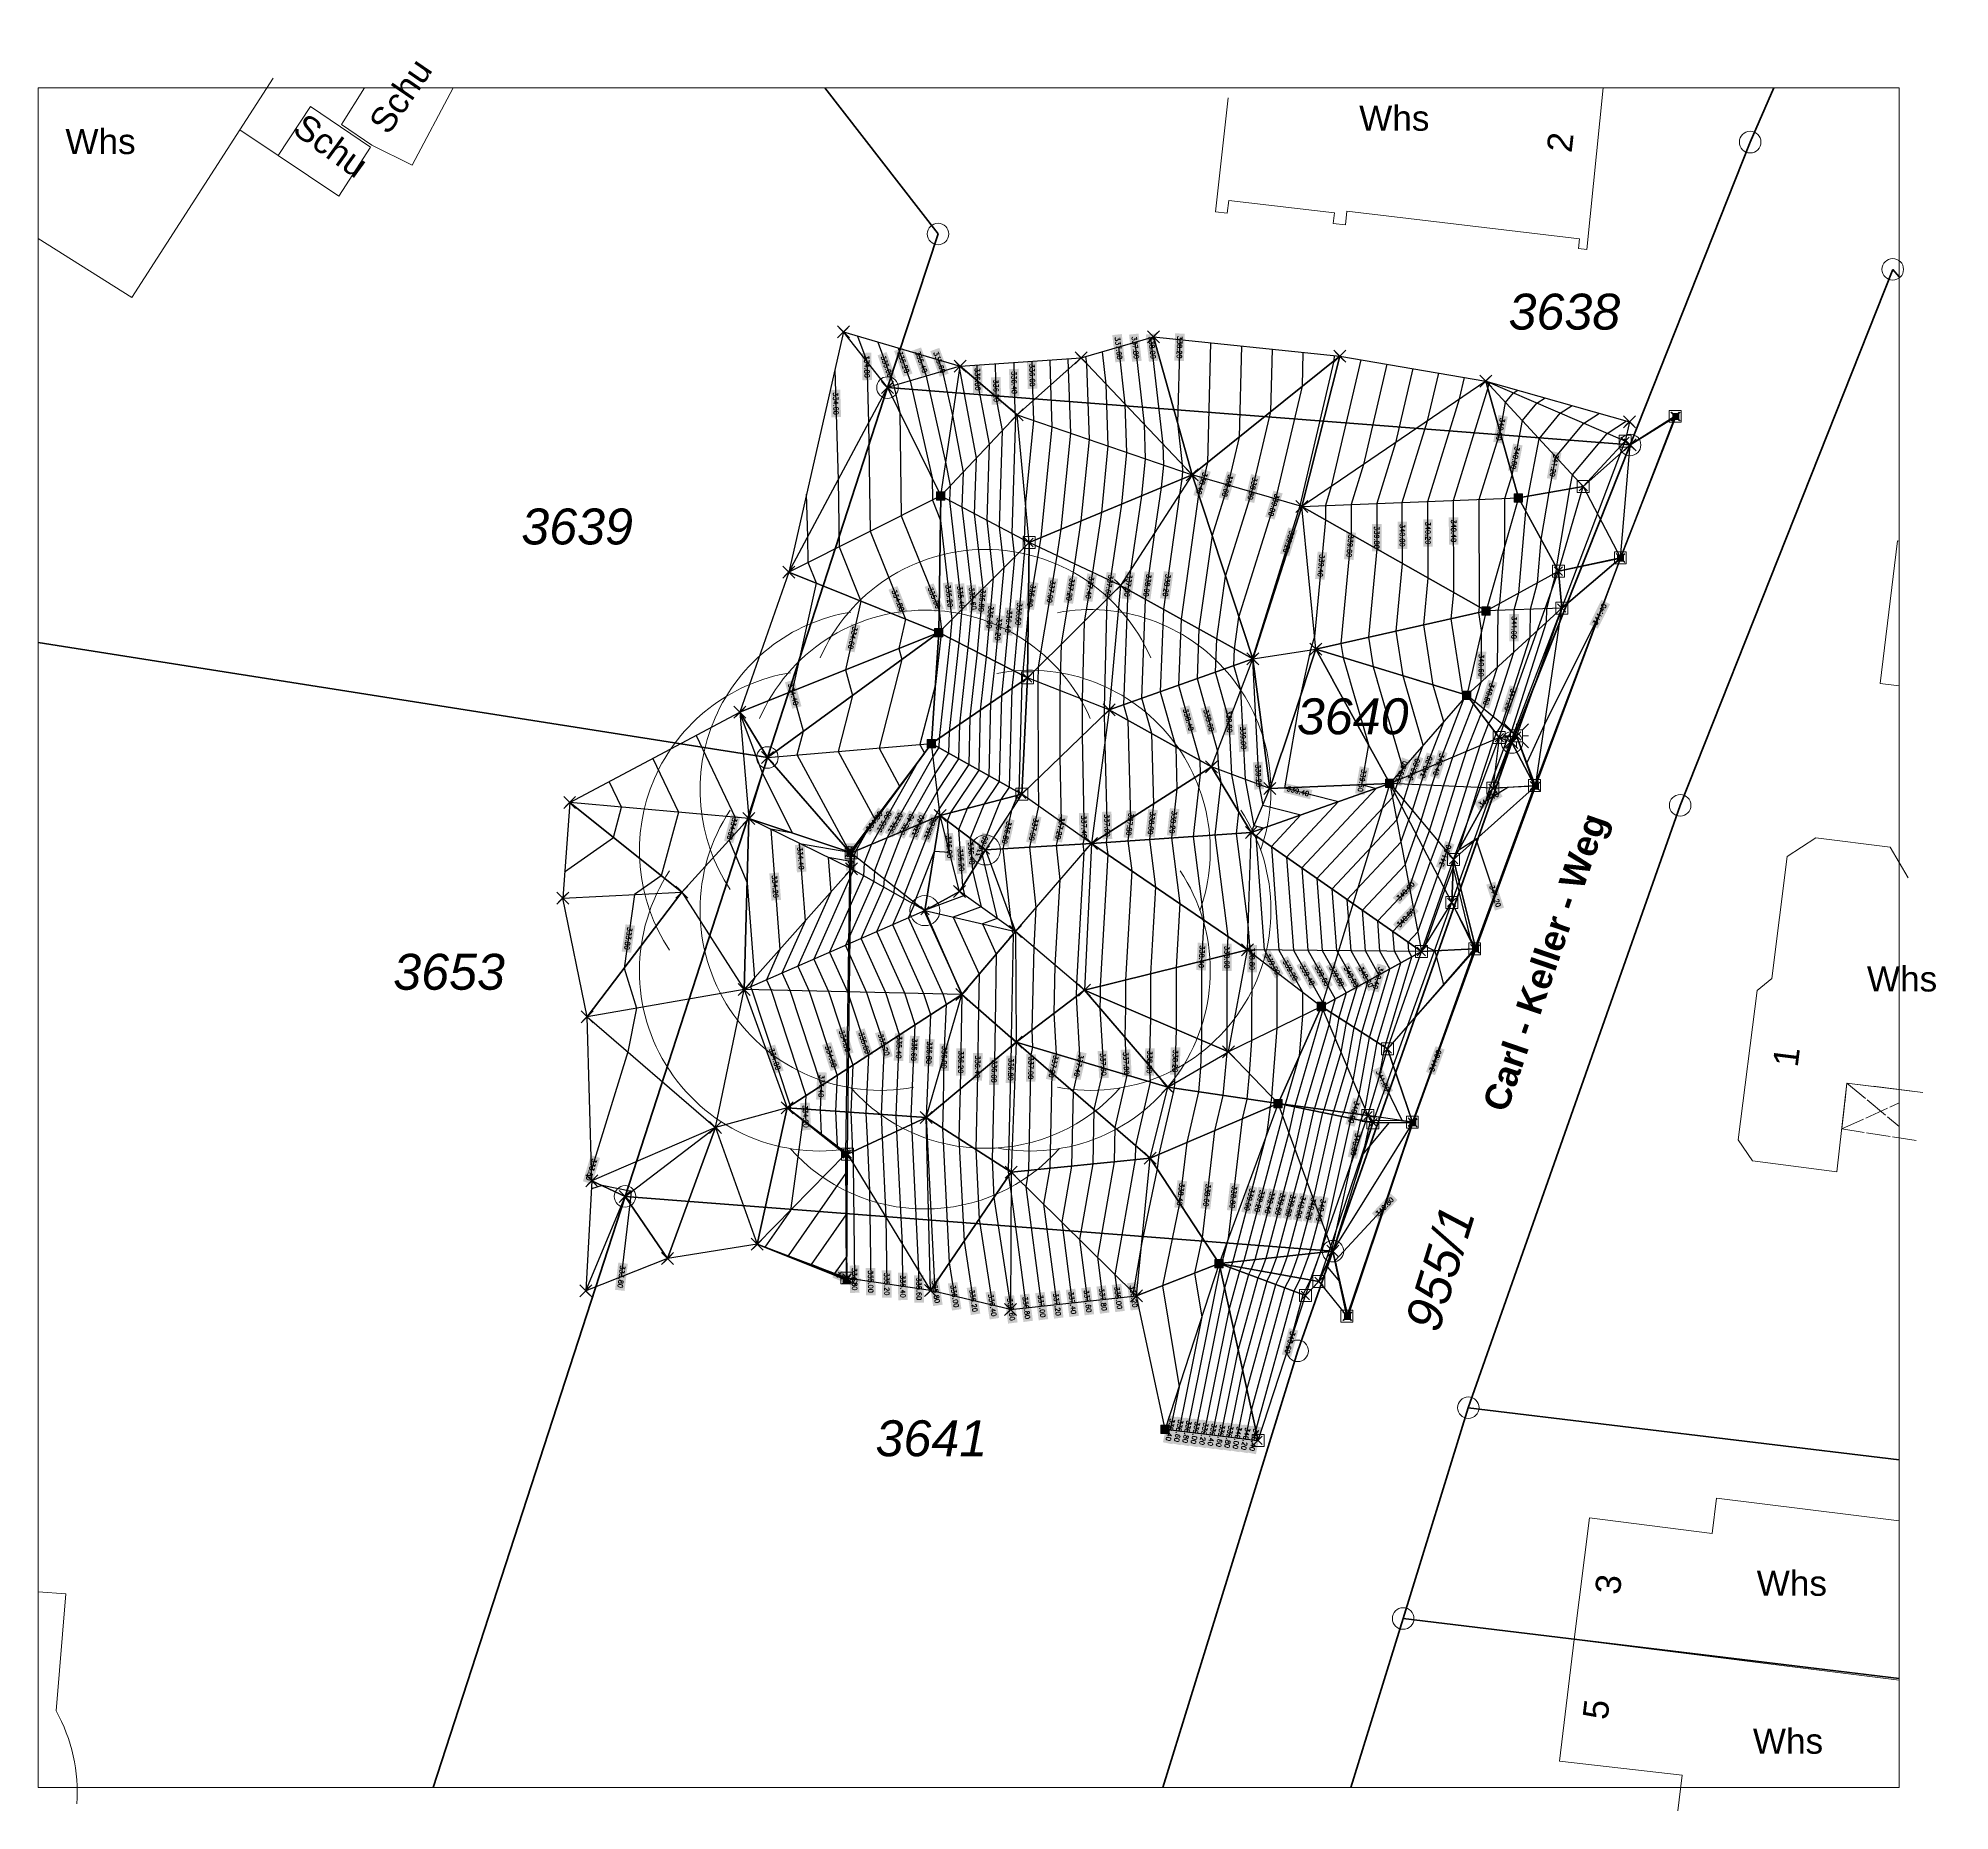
# Model space of a CAD drawing. Header units: metres. Extents: x -22.6 to 57.2, y -21.5 to 52.5.
import ezdxf
from ezdxf.enums import TextEntityAlignment as Align

# ---------------------------------------------------------------- set-up
doc = ezdxf.new("R2010")
doc.units = ezdxf.units.M
for name, pattern in [('1600.2028', [0]), ('1600.2031', [1.5, 1, 0, 0, -0.5]), ('1600.2505', [0]), ('1600.2507', [0]), ('1600.2515', [0]), ('AUSGEZOGEN', [0])]:
    doc.linetypes.add(name, pattern=pattern)
doc.layers.get('0').update_dxf_attribs({"color": 1, "linetype": 'CONTINUOUS'})
for name, color, linetype in [('$BRUCH', 7, 'CONTINUOUS'), ('$P_INF_FL', 7, 'AUSGEZOGEN'), ('$P_INF_H', 7, 'AUSGEZOGEN'), ('$P_INF_NR', 7, 'AUSGEZOGEN'), ('$P_INF_X', 7, 'AUSGEZOGEN'), ('$PKT_0', 7, 'CONTINUOUS'), ('DGM', 7, 'CONTINUOUS'), ('DGM_HOEHEN', 34, 'CONTINUOUS'), ('DGM_HOEHEN_Haupt', 24, 'CONTINUOUS'), ('DGM_HOEHEN_TEXT', 7, 'CONTINUOUS')]:
    doc.layers.add(name, color=color, linetype=linetype)
for name, color, linetype, lineweight in [('aussparen', 1, 'CONTINUOUS', 18), ('Böschung OK', 7, 'CONTINUOUS', 18), ('Böschung UK', 7, 'CONTINUOUS', 18), ('Flurstücke_Grenzpunkte', 255, 'CONTINUOUS', 0), ('Gebäude', 255, 'CONTINUOUS', 0), ('Geländepunkt', 7, 'CONTINUOUS', 18), ('Lagebezeichnungen', 255, 'CONTINUOUS', 0), ('Lampe', 7, 'CONTINUOUS', 18), ('Laubbaum 25m', 7, 'CONTINUOUS', 18), ('Mauer OK', 7, 'CONTINUOUS', 18), ('Mauer UK', 7, 'CONTINUOUS', 18), ('Migrationsobjekte', 7, 'CONTINUOUS', 18), ('Stellkante OK', 7, 'CONTINUOUS', 18), ('Stellkante UK', 7, 'CONTINUOUS', 18), ('Verkehr', 255, 'CONTINUOUS', 0)]:
    doc.layers.add(name, color=color, linetype=linetype, lineweight=lineweight)
doc.styles.add('Flurstücksnummer - K 10 700', font='Arial Italic.ttf')
doc.styles.add('Flurstücksnummer_ Schrägstrich - K 10 700', font='Arial Italic.ttf')
doc.styles.add('Gebäudefunktion (nur BW)', font='Arial.ttf')
doc.styles.add('Name - Bauwerken u. Einrichtungen - F 10', font='Arial Bold.ttf')
doc.styles.add('SIMPLEX', font='SIMPLEX')
doc.styles.add('Sonstiger Text_ Bezeichnung - N 7 380', font='Arial.ttf')

# ---------------------------------------------------------------- blocks, each defined once
blk = doc.blocks.new('Grenzpunkt mit Abmarkung (Marke)')
at = {"color": 0, "lineweight": -2}
blk.add_circle((0, 0), 0.5, dxfattribs=at)
blk = doc.blocks.new('34')
at = {"color": 0, "lineweight": -2}
for p, q in [((-0.5, 0.5), (0.5, -0.5)), ((-0.5, -0.5), (0.5, 0.5))]:
    blk.add_line(p, q, dxfattribs=at)
blk = doc.blocks.new('71', base_point=(0.019231, 0))
at = {"color": 0, "lineweight": -2}
for p, q in [((-0.497863, 0.5), (-0.497863, -0.5)), ((-0.497863, 0.5), (0.497863, 0.5)), ((-0.480769, -0.5), (-0.480769, 0.5)), ((-0.459402, -0.5), (-0.459402, 0.5)), ((-0.438034, -0.5), (-0.438034, 0.5)), ((-0.42094, -0.5), (-0.42094, 0.5)), ((-0.399573, -0.5), (-0.399573, 0.5)), ((-0.378205, -0.5), (-0.378205, 0.5)), ((-0.361111, -0.5), (-0.361111, 0.5)), ((-0.339744, -0.5), (-0.339744, 0.5)), ((-0.318376, -0.5), (-0.318376, 0.5)), ((-0.301282, -0.5), (-0.301282, 0.5)), ((-0.279915, -0.5), (-0.279915, 0.5)), ((-0.258547, -0.5), (-0.258547, 0.5)), ((-0.241453, -0.5), (-0.241453, 0.5)), ((-0.220085, -0.5), (-0.220085, 0.5)), ((-0.198718, -0.5), (-0.198718, 0.5)), ((-0.181624, -0.5), (-0.181624, 0.5)), ((-0.160256, -0.5), (-0.160256, 0.5)), ((-0.138889, -0.5), (-0.138889, 0.5)), ((-0.121795, -0.5), (-0.121795, 0.5)), ((-0.100428, -0.5), (-0.100428, 0.5)), ((-0.07906, -0.5), (-0.07906, 0.5)), ((-0.061966, -0.5), (-0.061966, 0.5)), ((-0.040599, -0.5), (-0.040599, 0.5)), ((-0.019231, -0.5), (-0.019231, 0.5)), ((-0.002137, -0.5), (-0.002137, 0.5)), ((0.019231, -0.5), (0.019231, 0.5)), ((0.040599, -0.5), (0.040599, 0.5)), ((0.057693, -0.5), (0.057693, 0.5)), ((0.07906, -0.5), (0.07906, 0.5)), ((0.100428, -0.5), (0.100428, 0.5)), ((0.117522, -0.5), (0.117522, 0.5)), ((0.138889, -0.5), (0.138889, 0.5)), ((0.160256, -0.5), (0.160256, 0.5)), ((0.177351, -0.5), (0.177351, 0.5)), ((0.198718, -0.5), (0.198718, 0.5)), ((0.220085, -0.5), (0.220085, 0.5)), ((0.237179, -0.5), (0.237179, 0.5)), ((0.258547, -0.5), (0.258547, 0.5)), ((0.279915, -0.5), (0.279915, 0.5)), ((0.297009, -0.5), (0.297009, 0.5)), ((0.318376, -0.5), (0.318376, 0.5)), ((0.339744, -0.5), (0.339744, 0.5)), ((0.356838, -0.5), (0.356838, 0.5)), ((0.378205, -0.5), (0.378205, 0.5)), ((0.399573, -0.5), (0.399573, 0.5)), ((0.416666, -0.5), (0.416666, 0.5)), ((0.438034, -0.5), (0.438034, 0.5)), ((0.459402, -0.5), (0.459402, 0.5)), ((0.476495, -0.5), (0.476495, 0.5)), ((0.497863, 0.5), (0.497863, -0.5)), ((0.497863, -0.5), (-0.497863, -0.5))]:
    blk.add_line(p, q, dxfattribs=at)
blk = doc.blocks.new('139', base_point=(0, -0.001756))
at = {"color": 0, "lineweight": -2}
for centre, radius, start, end in [((0, 0.198947), 0.301054, 23.556964, 156.444075), ((-0.175614, 0.098595), 0.301054, 99.378072, 213.597998), ((0.175614, 0.098595), 0.301054, 340.504019, 100.603046), ((-0.175615, -0.102107), 0.301054, 146.376033, 280.600999), ((0.175615, -0.102107), 0.301054, 259.398891, 33.623991), ((0, -0.001756), 0.025088, 90.001142, 179.997716), ((0, -0.001756), 0.025088, 0.002284, 89.998858), ((0, -0.001756), 0.025088, 180.001142, 269.998858), ((0, -0.001756), 0.025088, 270.001142, 359.998858), ((0, -0.198946), 0.301054, 221.698008, 318.301992)]:
    blk.add_arc(centre, radius, start, end, dxfattribs=at)
blk = doc.blocks.new('146')
at = {"color": 0, "lineweight": -2}
for p, q in [((-0.5, -0.5), (-0.5, 0.5)), ((-0.5, 0.5), (0.5, 0.5)), ((0.5, 0.5), (0.5, -0.5)), ((0.5, -0.5), (-0.5, -0.5))]:
    blk.add_line(p, q, dxfattribs=at)
blk = doc.blocks.new('147', base_point=(0.019231, 0))
at = {"color": 0, "lineweight": -2}
for p, q in [((-0.497863, -0.5), (-0.497863, 0.5)), ((-0.497863, 0.5), (0.497863, 0.5)), ((-0.480769, -0.5), (-0.480769, 0.5)), ((-0.459402, -0.5), (-0.459402, 0.5)), ((-0.438034, -0.5), (-0.438034, 0.5)), ((-0.42094, -0.5), (-0.42094, 0.5)), ((-0.399573, -0.5), (-0.399573, 0.5)), ((-0.378205, -0.5), (-0.378205, 0.5)), ((-0.361111, -0.5), (-0.361111, 0.5)), ((-0.339744, -0.5), (-0.339744, 0.5)), ((-0.318376, -0.5), (-0.318376, 0.5)), ((-0.301282, -0.5), (-0.301282, 0.5)), ((-0.279915, -0.5), (-0.279915, 0.5)), ((-0.258547, -0.5), (-0.258547, 0.5)), ((-0.241453, -0.5), (-0.241453, 0.5)), ((-0.220085, -0.5), (-0.220085, 0.5)), ((-0.198718, -0.5), (-0.198718, 0.5)), ((-0.181624, -0.5), (-0.181624, 0.5)), ((-0.160256, -0.5), (-0.160256, 0.5)), ((-0.138889, -0.5), (-0.138889, 0.5)), ((-0.121795, -0.5), (-0.121795, 0.5)), ((-0.100428, -0.5), (-0.100428, 0.5)), ((-0.07906, -0.5), (-0.07906, 0.5)), ((-0.061966, -0.5), (-0.061966, 0.5)), ((-0.040599, -0.5), (-0.040599, 0.5)), ((-0.019231, -0.5), (-0.019231, 0.5)), ((-0.002137, -0.5), (-0.002137, 0.5)), ((0.019231, -0.5), (0.019231, 0.5)), ((0.040599, -0.5), (0.040599, 0.5)), ((0.057693, -0.5), (0.057693, 0.5)), ((0.07906, -0.5), (0.07906, 0.5)), ((0.100428, -0.5), (0.100428, 0.5)), ((0.117522, -0.5), (0.117522, 0.5)), ((0.138889, -0.5), (0.138889, 0.5)), ((0.160256, -0.5), (0.160256, 0.5)), ((0.177351, -0.5), (0.177351, 0.5)), ((0.198718, -0.5), (0.198718, 0.5)), ((0.220085, -0.5), (0.220085, 0.5)), ((0.237179, -0.5), (0.237179, 0.5)), ((0.258547, -0.5), (0.258547, 0.5)), ((0.279915, -0.5), (0.279915, 0.5)), ((0.297009, -0.5), (0.297009, 0.5)), ((0.318376, -0.5), (0.318376, 0.5)), ((0.339744, -0.5), (0.339744, 0.5)), ((0.356838, -0.5), (0.356838, 0.5)), ((0.378205, -0.5), (0.378205, 0.5)), ((0.399573, -0.5), (0.399573, 0.5)), ((0.416666, -0.5), (0.416666, 0.5)), ((0.438034, -0.5), (0.438034, 0.5)), ((0.459402, -0.5), (0.459402, 0.5)), ((0.476495, -0.5), (0.476495, 0.5)), ((0.497863, 0.5), (0.497863, -0.5)), ((0.497863, -0.5), (-0.497863, -0.5))]:
    blk.add_line(p, q, dxfattribs=at)
blk = doc.blocks.new('70')
at = {"color": 0, "lineweight": -2}
for p, q in [((-0.5, -0.5), (-0.5, 0.5)), ((-0.5, 0.5), (0.5, 0.5)), ((0.5, 0.5), (0.5, -0.5)), ((0.5, -0.5), (-0.5, -0.5))]:
    blk.add_line(p, q, dxfattribs=at)
blk = doc.blocks.new('138')
at = {"color": 0, "lineweight": -2}
for p, q in [((-0.25, 0.25), (-0.5, 0.5)), ((-0.25, 0), (-0.5, 0)), ((-0.25, -0.25), (-0.25, 0.25)), ((-0.25, 0.25), (0.25, 0.25)), ((0, 0.25), (0, 0.5)), ((0.25, 0.25), (0.5, 0.5)), ((0.25, 0.25), (0.25, -0.25)), ((0.25, 0), (0.5, 0)), ((-0.25, -0.25), (-0.5, -0.5)), ((0.25, -0.25), (-0.25, -0.25)), ((0, -0.25), (0, -0.5)), ((0.25, -0.25), (0.5, -0.5))]:
    blk.add_line(p, q, dxfattribs=at)
blk = doc.blocks.new('PKT_0')
for p, q in [((-0.35, -0.35), (0.35, 0.35)), ((0.35, -0.35), (-0.35, 0.35))]:
    blk.add_line(p, q)
at = {"layer": '$P_INF_FL'}
blk.add_attdef('CODE', text='', height=0.8, dxfattribs=at).set_placement((0, 1.7), align=Align.CENTER)
at = {"layer": '$P_INF_H'}
blk.add_attdef('H', text='', height=0.8, dxfattribs=at).set_placement((0, -1.4), align=Align.CENTER)
at = {"layer": '$P_INF_NR'}
blk.add_attdef('NR', text='', height=0.8, dxfattribs=at).set_placement((0, 0.7), align=Align.CENTER)
at = {"layer": '$P_INF_X'}
blk.add_attdef('X', text='', height=0.8, dxfattribs=at).set_placement((-0.9, -0.4), align=Align.RIGHT)
blk.add_attdef('Y', (0.7, -0.4), '', height=0.8, dxfattribs=at)

msp = doc.modelspace()

# ---------------------------------------------------------------- linework, layer by layer
at = {"layer": '$BRUCH', "linetype": 'ByBlock', "elevation": 0.042}
for points in [[(15.079, 33.437), (14.99, 27.731), (14.691, 23.098)], [(18.452, 20.986), (18.692, 25.841), (18.76, 31.492)]]:
    msp.add_lwpolyline(points, dxfattribs=at)
msp.add_lwpolyline([(11.126, 0.715), (11.156, 0.786), (11.173, 5.961), (11.337, 18.541), (11.274, 18.559), (11.09, 5.955)], close=True, dxfattribs=at)
at = {"layer": 'DGM', "color": 0, "linetype": 'ByBlock'}
for points in [[(11.01, 40.285, 0.912), (8.723, 30.258, 0.526), (12.847, 37.96, 1.175)], [(11.01, 40.285, 0.912), (15.88, 38.848, 2.063), (12.847, 37.96, 1.175)], [(20.93, 39.196, 3.392), (23.947, 40.083, 4.28), (25.561, 34.318, 4.554)], [(23.947, 40.083, 4.28), (31.726, 39.269, 5.487), (25.561, 34.318, 4.554)], [(15.88, 38.848, 2.063), (20.93, 39.196, 3.392), (18.262, 36.822, 2.676)], [(20.93, 39.196, 3.392), (18.262, 36.822, 2.676), (25.561, 34.318, 4.554)], [(31.726, 39.269, 5.487), (30.151, 32.993, 5.468), (25.561, 34.318, 4.554)], [(15.88, 38.848, 2.063), (12.847, 37.96, 1.175), (15.079, 33.437, 1.506)], [(15.88, 38.848, 2.063), (18.262, 36.822, 2.676), (15.079, 33.437, 1.506)], [(8.723, 30.258, 0.526), (12.847, 37.96, 1.175), (15.079, 33.437, 1.506)], [(37.825, 38.234, 6.614), (30.151, 32.993, 5.468), (39.187, 33.353, 7.157)], [(37.825, 38.234, 6.614), (39.187, 33.353, 7.157), (41.896, 33.831, 7.779)], [(43.64, 35.718, 7.805), (37.825, 38.234, 6.614), (43.825, 36.533, 7.673)], [(43.64, 35.718, 7.805), (37.825, 38.234, 6.614), (41.896, 33.831, 7.779)], [(18.262, 36.822, 2.676), (15.079, 33.437, 1.506), (18.76, 31.492, 2.932)], [(18.262, 36.822, 2.676), (25.561, 34.318, 4.554), (18.76, 31.492, 2.932)], [(45.759, 36.753, 7.642), (43.452, 30.839, 7.683), (43.443, 30.854, 7.805)], [(45.759, 36.753, 7.642), (43.443, 30.854, 7.805), (43.85, 35.565, 7.807)], [(45.759, 36.753, 7.642), (45.727, 36.76, 7.779), (43.85, 35.565, 7.807)], [(43.64, 35.718, 7.805), (43.85, 35.565, 7.807), (41.896, 33.831, 7.779)], [(43.443, 30.854, 7.805), (43.85, 35.565, 7.807), (41.896, 33.831, 7.779)], [(25.561, 34.318, 4.554), (22.581, 29.696, 3.971), (18.76, 31.492, 2.932)], [(28.094, 26.635, 5.455), (25.561, 34.318, 4.554), (22.581, 29.696, 3.971)], [(28.094, 26.635, 5.455), (30.151, 32.993, 5.468), (25.561, 34.318, 4.554)], [(39.187, 33.353, 7.157), (40.857, 30.295, 7.674), (41.896, 33.831, 7.779)], [(43.443, 30.854, 7.805), (40.857, 30.295, 7.674), (41.896, 33.831, 7.779)], [(8.723, 30.258, 0.526), (14.99, 27.731, 1.201), (15.079, 33.437, 1.506)], [(14.99, 27.731, 1.201), (15.079, 33.437, 1.506), (18.76, 31.492, 2.932)], [(28.094, 26.635, 5.455), (30.727, 27.04, 5.669), (30.151, 32.993, 5.468)], [(30.151, 32.993, 5.468), (39.187, 33.353, 7.157), (37.837, 28.635, 6.903)], [(30.727, 27.04, 5.669), (30.151, 32.993, 5.468), (37.837, 28.635, 6.903)], [(39.187, 33.353, 7.157), (37.837, 28.635, 6.903), (40.857, 30.295, 7.674)], [(14.99, 27.731, 1.201), (18.76, 31.492, 2.932), (18.692, 25.841, 3.154)], [(22.581, 29.696, 3.971), (18.76, 31.492, 2.932), (18.692, 25.841, 3.154)], [(43.452, 30.839, 7.683), (43.443, 30.854, 7.805), (40.857, 30.295, 7.674)], [(43.452, 30.839, 7.683), (40.999, 28.752, 7.836), (40.857, 30.295, 7.674)], [(8.723, 30.258, 0.526), (6.689, 24.406, 0.454), (14.99, 27.731, 1.201)], [(22.581, 29.696, 3.971), (22.108, 24.505, 3.898), (18.692, 25.841, 3.154)], [(28.094, 26.635, 5.455), (22.581, 29.696, 3.971), (22.108, 24.505, 3.898)], [(40.999, 28.752, 7.836), (37.837, 28.635, 6.903), (40.857, 30.295, 7.674)], [(40.999, 28.752, 7.836), (39.112, 23.419, 7.763), (37.03, 25.112, 6.676)], [(40.999, 28.752, 7.836), (37.837, 28.635, 6.903), (37.03, 25.112, 6.676)], [(6.689, 24.406, 0.454), (7.834, 22.516, 0.505), (14.99, 27.731, 1.201)], [(7.834, 22.516, 0.505), (14.691, 23.098, 1.308), (14.99, 27.731, 1.201)], [(14.691, 23.098, 1.308), (14.99, 27.731, 1.201), (18.692, 25.841, 3.154)], [(26.37, 22.126, 4.748), (28.094, 26.635, 5.455), (22.108, 24.505, 3.898)], [(14.691, 23.098, 1.308), (18.692, 25.841, 3.154), (18.452, 20.986, 3.099)], [(22.108, 24.505, 3.898), (18.692, 25.841, 3.154), (18.452, 20.986, 3.099)], [(39.112, 23.419, 7.763), (37.03, 25.112, 6.676), (38.389, 23.346, 7.531)], [(6.689, 24.406, 0.454), (7.062, 19.964, 0.299), (-0.421, 20.641, -0.332)], [(6.689, 24.406, 0.454), (7.062, 19.964, 0.299), (7.834, 22.516, 0.505)], [(22.108, 24.505, 3.898), (21.368, 18.93, 3.716), (18.452, 20.986, 3.099)], [(26.37, 22.126, 4.748), (22.108, 24.505, 3.898), (21.368, 18.93, 3.716)], [(39.112, 23.419, 7.763), (38.918, 23.141, 7.736), (38.389, 23.346, 7.531)], [(11.274, 18.559, 0.651), (7.062, 19.964, 0.299), (7.834, 22.516, 0.505)], [(11.274, 18.559, 0.651), (7.834, 22.516, 0.505), (14.691, 23.098, 1.308)], [(11.274, 18.559, 0.651), (11.337, 18.541, 0.992), (14.691, 23.098, 1.308)], [(11.337, 18.541, 0.992), (15.049, 20.1, 2.126), (14.691, 23.098, 1.308)], [(15.049, 20.1, 2.126), (14.691, 23.098, 1.308), (18.452, 20.986, 3.099)], [(28.037, 19.389, 5.187), (26.37, 22.126, 4.748), (21.368, 18.93, 3.716)], [(28.037, 19.389, 5.187), (28.807, 21.227, 5.613), (26.37, 22.126, 4.748)], [(16.938, 18.656, 2.917), (15.049, 20.1, 2.126), (18.452, 20.986, 3.099)], [(16.938, 18.656, 2.917), (21.368, 18.93, 3.716), (18.452, 20.986, 3.099)], [(28.037, 19.389, 5.187), (28.807, 21.227, 5.613), (33.824, 21.434, 5.925)], [(28.037, 19.389, 5.187), (33.824, 21.434, 5.925), (35.137, 14.418, 7.426)], [(36.403, 16.468, 7.641), (33.824, 21.434, 5.925), (36.482, 18.253, 7.412)], [(36.403, 16.468, 7.641), (33.824, 21.434, 5.925), (35.137, 14.418, 7.426)], [(-0.421, 20.641, -0.332), (-0.711, 16.647, -0.08), (4.264, 16.895, 0.137)], [(7.062, 19.964, 0.299), (-0.421, 20.641, -0.332), (4.264, 16.895, 0.137)], [(7.062, 19.964, 0.299), (4.264, 16.895, 0.137), (6.87, 12.83, 0.171)], [(11.348, 17.87, 1.013), (7.062, 19.964, 0.299), (6.87, 12.83, 0.171)], [(11.274, 18.559, 0.651), (11.348, 17.87, 1.013), (7.062, 19.964, 0.299)], [(11.337, 18.541, 0.992), (14.408, 16.123, 2.458), (15.049, 20.1, 2.126)], [(14.408, 16.123, 2.458), (15.858, 16.927, 2.385), (15.049, 20.1, 2.126)], [(16.938, 18.656, 2.917), (15.858, 16.927, 2.385), (15.049, 20.1, 2.126)], [(27.876, 14.491, 5.014), (28.037, 19.389, 5.187), (21.368, 18.93, 3.716)], [(27.876, 14.491, 5.014), (28.037, 19.389, 5.187), (35.137, 14.418, 7.426)], [(11.274, 18.559, 0.651), (11.337, 18.541, 0.992), (11.348, 17.87, 1.013)], [(11.337, 18.541, 0.992), (14.408, 16.123, 2.458), (11.348, 17.87, 1.013)], [(16.938, 18.656, 2.917), (18.191, 15.253, 3.076), (15.858, 16.927, 2.385)], [(16.938, 18.656, 2.917), (18.191, 15.253, 3.076), (21.368, 18.93, 3.716)], [(18.191, 15.253, 3.076), (21.368, 18.93, 3.716), (21.068, 12.798, 3.725)], [(27.876, 14.491, 5.014), (21.368, 18.93, 3.716), (21.068, 12.798, 3.725)], [(14.408, 16.123, 2.458), (11.348, 17.87, 1.013), (6.87, 12.83, 0.171)], [(-0.711, 16.647, -0.08), (4.264, 16.895, 0.137), (0.307, 11.691, -0.004)], [(4.264, 16.895, 0.137), (6.87, 12.83, 0.171), (0.307, 11.691, -0.004)], [(14.408, 16.123, 2.458), (18.191, 15.253, 3.076), (15.858, 16.927, 2.385)], [(14.408, 16.123, 2.458), (15.953, 12.616, 2.448), (6.87, 12.83, 0.171)], [(14.408, 16.123, 2.458), (18.191, 15.253, 3.076), (15.953, 12.616, 2.448)], [(18.191, 15.253, 3.076), (18.226, 10.636, 3.109), (15.953, 12.616, 2.448)], [(18.191, 15.253, 3.076), (18.226, 10.636, 3.109), (21.068, 12.798, 3.725)], [(27.078, 10.226, 4.864), (27.876, 14.491, 5.014), (21.068, 12.798, 3.725)], [(27.078, 10.226, 4.864), (27.876, 14.491, 5.014), (30.969, 12.121, 5.603)], [(27.876, 14.491, 5.014), (30.969, 12.121, 5.603), (35.137, 14.418, 7.426)], [(30.969, 12.121, 5.603), (33.717, 10.351, 7.316), (35.137, 14.418, 7.426)], [(6.87, 12.83, 0.171), (0.307, 11.691, -0.004), (5.667, 7.071, 0.17)], [(6.87, 12.83, 0.171), (8.661, 7.896, 0.212), (5.667, 7.071, 0.17)], [(15.953, 12.616, 2.448), (6.87, 12.83, 0.171), (8.661, 7.896, 0.212)], [(18.226, 10.636, 3.109), (24.549, 8.747, 4.399), (21.068, 12.798, 3.725)], [(24.549, 8.747, 4.399), (27.078, 10.226, 4.864), (21.068, 12.798, 3.725)], [(14.464, 7.49, 2.048), (15.953, 12.616, 2.448), (8.661, 7.896, 0.212)], [(18.226, 10.636, 3.109), (14.464, 7.49, 2.048), (15.953, 12.616, 2.448)], [(27.078, 10.226, 4.864), (29.151, 8.067, 5.306), (30.969, 12.121, 5.603)], [(29.151, 8.067, 5.306), (30.969, 12.121, 5.603), (32.905, 7.566, 7.147)], [(30.969, 12.121, 5.603), (32.905, 7.566, 7.147), (33.717, 10.351, 7.316)], [(0.307, 11.691, -0.004), (5.667, 7.071, 0.17), (0.503, 4.847, 0.055)], [(18.226, 10.636, 3.109), (18.017, 5.21, 3.085), (14.464, 7.49, 2.048)], [(18.226, 10.636, 3.109), (18.017, 5.21, 3.085), (23.813, 5.788, 4.388)], [(18.226, 10.636, 3.109), (23.813, 5.788, 4.388), (24.549, 8.747, 4.399)], [(24.549, 8.747, 4.399), (27.078, 10.226, 4.864), (29.151, 8.067, 5.306)], [(34.759, 7.296, 7.282), (32.905, 7.566, 7.147), (33.717, 10.351, 7.316)], [(23.813, 5.788, 4.388), (24.549, 8.747, 4.399), (29.151, 8.067, 5.306)], [(23.813, 5.788, 4.388), (29.151, 8.067, 5.306), (26.692, 1.386, 5.003)], [(31.444, 1.905, 7.076), (29.151, 8.067, 5.306), (26.692, 1.386, 5.003)], [(33.114, 7.267, 7.307), (29.151, 8.067, 5.306), (32.905, 7.566, 7.147)], [(8.661, 7.896, 0.212), (5.667, 7.071, 0.17), (7.411, 2.194, 0.187)], [(11.09, 5.955, 0.357), (8.661, 7.896, 0.212), (7.411, 2.194, 0.187)], [(11.173, 5.961, 0.981), (14.464, 7.49, 2.048), (8.661, 7.896, 0.212)], [(11.09, 5.955, 0.357), (11.173, 5.961, 0.981), (8.661, 7.896, 0.212)], [(11.173, 5.961, 0.981), (14.649, 0.258, 1.996), (14.464, 7.49, 2.048)], [(18.017, 5.21, 3.085), (14.649, 0.258, 1.996), (14.464, 7.49, 2.048)], [(33.114, 7.267, 7.307), (34.759, 7.296, 7.282), (32.905, 7.566, 7.147)], [(34.783, 7.262, 7.167), (33.114, 7.267, 7.307), (34.759, 7.296, 7.282)], [(5.667, 7.071, 0.17), (0.503, 4.847, 0.055), (1.89, 4.192, 0.042)], [(5.667, 7.071, 0.17), (3.667, 1.599, 0.117), (1.89, 4.192, 0.042)], [(5.667, 7.071, 0.17), (7.411, 2.194, 0.187), (3.667, 1.599, 0.117)], [(11.09, 5.955, 0.357), (11.156, 0.786, 0.957), (7.411, 2.194, 0.187)], [(11.09, 5.955, 0.357), (11.156, 0.786, 0.957), (11.173, 5.961, 0.981)], [(11.156, 0.786, 0.957), (11.173, 5.961, 0.981), (14.649, 0.258, 1.996)], [(18.017, 5.21, 3.085), (23.248, 0.037, 4.491), (23.813, 5.788, 4.388)], [(23.248, 0.037, 4.491), (23.813, 5.788, 4.388), (26.692, 1.386, 5.003)], [(0.503, 4.847, 0.055), (0.25, 0.25), (1.89, 4.192, 0.042)], [(18.017, 5.21, 3.085), (17.988, -0.528, 2.845), (14.649, 0.258, 1.996)], [(18.017, 5.21, 3.085), (17.988, -0.528, 2.845), (23.248, 0.037, 4.491)], [(3.667, 1.599, 0.117), (0.25, 0.25), (1.89, 4.192, 0.042)], [(11.126, 0.715, 0.333), (11.156, 0.786, 0.957), (7.411, 2.194, 0.187)], [(30.861, 0.642, 7.023), (31.444, 1.905, 7.076), (26.692, 1.386, 5.003)], [(30.861, 0.642, 7.023), (32.027, -0.807, 7.022), (31.444, 1.905, 7.076)], [(32.06, -0.82, 6.899), (32.027, -0.807, 7.022), (31.444, 1.905, 7.076)], [(23.248, 0.037, 4.491), (26.692, 1.386, 5.003), (24.444, -5.528, 4.53)], [(26.692, 1.386, 5.003), (24.444, -5.528, 4.53), (28.321, -5.992, 6.749)], [(26.692, 1.386, 5.003), (28.321, -5.992, 6.749), (30.293, 0.056, 6.9)], [(30.861, 0.642, 7.023), (26.692, 1.386, 5.003), (30.293, 0.056, 6.9)]]:
    msp.add_3dface(points, dxfattribs=at)
at = {"layer": 'DGM_HOEHEN', "color": 44, "linetype": 'ByBlock'}
for points, elevation in [([(11.598, 40.111), (11.981, 39.056), (12.059, 36.488), (12.128, 31.961), (13.597, 28.293), (13.323, 27.064), (13.448, 26.607), (12.496, 22.912), (13.354, 21.323), (11.963, 19.392), (11.53, 18.622), (11.461, 18.444), (11.429, 17.824), (9.77, 14.097), (10.38, 12.748), (11.397, 9.667), (11.313, 7.711), (11.389, 6.062), (11.412, 5.568), (11.472, 0.738)], 1.051), ([(22.481, -0.046), (22.355, 0.92), (23.203, 5.727), (23.214, 6.307), (23.824, 8.964), (23.785, 9.637), (23.843, 11.611), (23.846, 13.489), (24.05, 17.101), (23.794, 19.097), (23.961, 20.587), (23.878, 23.517), (23.465, 24.988), (23.621, 29.118), (24.012, 31.916), (24.291, 33.79), (24.384, 34.722), (24.354, 35.59), (23.848, 40.054)], 4.251), ([(25.049, 39.968), (24.954, 36.485), (25.151, 34.75), (25.161, 34.455), (25.13, 34.139), (25.035, 33.501), (24.364, 28.706), (24.234, 25.262), (24.881, 22.957), (24.931, 21.206), (24.7, 19.16), (25.053, 16.416), (24.902, 13.752), (24.899, 11.159), (24.832, 8.913), (24.813, 8.708), (24.179, 5.944), (24.108, 5.337), (23.468, 2.27), (23.1, 0.184), (23.121, 0.023)], 4.451), ([(13.291, 39.612), (13.79, 38.236), (14.708, 34.189), (14.722, 33.259), (15.063, 32.408), (15.535, 28.275), (15.464, 27.489), (15.001, 23.311), (14.991, 22.929), (14.754, 22.574), (12.84, 19.172), (12.299, 17.784), (12.276, 17.34), (11.089, 14.673), (11.976, 12.71), (12.702, 10.512), (12.577, 7.622), (12.623, 6.635), (12.782, 3.32), (12.817, 0.535)], 1.451), ([(13.489, 0.433), (13.467, 2.196), (13.24, 6.921), (13.209, 7.578), (13.354, 10.934), (12.774, 12.691), (11.748, 14.961), (12.699, 17.099), (12.717, 17.454), (13.494, 19.447), (14.841, 21.841), (15.411, 22.693), (15.434, 23.608), (15.843, 27.296), (15.97, 28.709), (15.453, 33.239), (15.473, 33.857), (15.287, 34.846), (14.473, 38.436), (14.137, 39.362)], 1.651), ([(14.162, 0.331), (14.153, 1.073), (13.857, 7.208), (13.842, 7.534), (14.006, 11.356), (13.572, 12.672), (12.407, 15.249), (13.122, 16.857), (13.136, 17.124), (14.149, 19.722), (14.929, 21.108), (15.831, 22.458), (15.868, 23.905), (16.222, 27.102), (16.406, 29.144), (15.969, 32.967), (16.017, 34.435), (15.575, 36.789), (15.156, 38.636), (14.983, 39.113)], 1.851), ([(18.646, -0.458), (18.013, 4.397), (17.912, 5.055), (17.9, 5.284), (18.021, 10.464), (18.027, 10.81), (18.102, 15.148), (18.038, 15.288), (18.107, 15.313), (17.994, 15.788), (17.681, 18.702), (18.052, 20.371), (18.284, 20.942), (18.351, 21.042), (18.469, 25.688), (18.497, 25.941), (18.724, 28.463), (19.198, 31.286), (19.259, 31.699), (19.72, 36.322), (19.66, 38.066), (19.635, 39.107)], 3.051), ([(19.285, -0.389), (18.635, 4.599), (18.755, 5.283), (18.847, 10.098), (18.922, 10.428), (18.881, 11.135), (18.967, 14.591), (19.06, 16.258), (18.79, 18.771), (19.17, 20.479), (19.147, 21.655), (19.137, 25.667), (19.154, 26.299), (19.933, 30.941), (20.098, 32.048), (20.497, 36.055), (20.405, 38.729), (20.395, 39.159)], 3.251), ([(19.925, -0.32), (19.379, 3.863), (19.645, 5.372), (19.72, 9.34), (19.903, 10.136), (19.804, 11.837), (19.853, 13.835), (20.053, 17.408), (19.899, 18.84), (20.115, 19.813), (20.062, 22.536), (20.055, 25.308), (20.106, 27.243), (20.669, 30.595), (20.936, 32.396), (21.274, 35.789), (21.166, 38.949), (21.131, 39.255)], 3.451), ([(21.81, 39.455), (21.963, 38.109), (22.052, 35.522), (21.775, 32.745), (21.404, 30.249), (21.058, 28.186), (20.974, 24.949), (20.977, 23.417), (21.061, 19.147), (21.008, 18.908), (21.045, 18.557), (20.74, 13.078), (20.726, 12.539), (20.883, 9.843), (20.594, 8.582), (20.535, 5.461), (20.123, 3.127), (20.564, -0.252)], 3.651), ([(22.49, 39.655), (22.76, 37.269), (22.829, 35.255), (22.614, 33.093), (22.14, 29.903), (22.01, 29.13), (21.892, 24.59), (21.893, 24.298), (21.917, 23.066), (22.022, 19.348), (21.98, 18.973), (22.045, 18.469), (21.733, 12.964), (21.733, 12.514), (21.719, 12.041), (21.863, 9.55), (21.467, 7.823), (21.424, 5.549), (20.867, 2.391), (21.203, -0.183)], 3.851), ([(23.169, 39.855), (23.557, 36.43), (23.606, 34.989), (23.452, 33.442), (22.99, 30.33), (22.878, 29.531), (22.696, 24.715), (22.875, 24.077), (22.992, 19.968), (22.887, 19.035), (23.048, 17.785), (22.79, 13.226), (22.788, 12.062), (22.752, 10.839), (22.844, 9.257), (22.341, 7.065), (22.314, 5.638), (21.611, 1.655), (21.842, -0.114)], 4.051), ([(26.338, 39.833), (26.202, 34.833), (26.049, 34.177), (25.834, 33.491), (25.107, 28.293), (25.003, 25.535), (25.884, 22.397), (25.9, 21.825), (25.607, 19.222), (26.056, 15.732), (25.959, 14.014), (25.954, 10.707), (25.92, 9.549), (25.828, 8.558), (25.342, 6.441), (25.044, 3.905), (24.325, 0.458), (25.019, -3.759), (24.655, -5.553)], 4.651), ([(27.627, 39.698), (27.524, 35.894), (27.053, 33.887), (26.396, 31.785), (25.85, 27.881), (25.772, 25.809), (26.622, 22.783), (26.661, 22.019), (26.761, 21.484), (26.514, 19.285), (27.059, 15.048), (27.015, 14.277), (27.01, 10.256), (27.008, 10.185), (26.843, 8.408), (26.505, 6.937), (25.98, 2.474), (25.67, 0.986), (25.97, -0.835), (25.005, -5.595)], 4.851), ([(10.648, 38.7), (10.788, 34.115), (10.83, 31.313), (11.74, 29.042), (11.101, 26.173), (11.391, 25.109), (10.788, 22.767), (12.314, 19.941), (11.311, 18.549), (11.315, 18.178), (10.376, 18.345), (10.487, 16.9), (9.111, 13.809), (9.582, 12.766), (10.745, 9.245), (10.68, 7.755), (10.748, 6.288), (11.155, 5.96), (11.145, 1.699), (10.641, 0.98), (11.151, 0.774)], 0.851), ([(14.865, 0.207), (14.819, 0.508), (14.475, 7.483), (14.475, 7.499), (14.475, 7.529), (14.658, 11.778), (14.37, 12.654), (13.066, 15.537), (13.546, 16.615), (13.555, 16.794), (14.804, 19.997), (15.016, 20.375), (16.251, 22.222), (16.301, 24.202), (16.601, 26.909), (16.842, 29.578), (16.486, 32.694), (16.562, 35.014), (15.863, 38.731), (15.839, 38.836), (15.829, 38.863)], 2.051), ([(15.652, 0.022), (15.438, 1.417), (15.16, 7.044), (15.184, 8.092), (15.22, 10.092), (15.311, 12.201), (15.167, 12.635), (13.725, 15.825), (13.969, 16.373), (13.974, 16.464), (14.808, 18.603), (15.44, 18.569), (15.348, 19.872), (15.486, 20.214), (16.671, 21.986), (16.735, 24.499), (16.98, 26.715), (17.277, 30.013), (17.002, 32.421), (17.106, 35.592), (16.611, 38.227), (16.595, 38.897)], 2.251), ([(16.438, -0.164), (16.056, 2.327), (15.845, 6.604), (15.893, 8.685), (15.964, 12.607), (15.964, 12.629), (15.49, 13.668), (14.385, 16.113), (14.393, 16.131), (14.393, 16.134), (14.421, 16.207), (14.547, 16.2), (16.081, 16.767), (15.992, 17.141), (15.825, 19.507), (16.186, 20.396), (17.091, 21.75), (17.168, 24.797), (17.36, 26.522), (17.713, 30.447), (17.518, 32.148), (17.65, 36.171), (17.388, 37.566), (17.355, 38.95)], 2.451), ([(18.115, 39.002), (18.165, 36.905), (18.194, 36.75), (18.035, 31.875), (18.148, 30.882), (17.739, 26.328), (17.602, 25.094), (17.511, 21.514), (16.885, 20.578), (16.303, 19.142), (16.398, 17.792), (16.756, 16.282), (15.589, 15.851), (16.677, 13.469), (16.651, 12.008), (16.602, 9.278), (16.53, 6.164), (16.675, 3.236), (17.225, -0.349)], 2.651), ([(18.875, 39.055), (18.914, 37.402), (18.942, 36.589), (18.603, 33.178), (18.551, 31.603), (18.584, 31.316), (18.118, 26.135), (18.035, 25.391), (17.931, 21.278), (17.584, 20.76), (16.78, 18.777), (16.804, 18.442), (17.432, 15.798), (16.814, 15.57), (17.39, 14.308), (17.339, 11.409), (17.311, 9.871), (17.215, 5.724), (17.293, 4.146), (17.989, -0.385), (18.007, -0.526)], 2.851), ([(45.252, 35.455), (45.631, 36.427), (45.655, 36.688), (45.757, 36.753)], 7.651), ([(11.142, 0.751), (9.668, 1.345), (11.122, 3.422), (11.129, 5.958), (10.095, 6.792), (10.048, 7.799), (10.092, 8.823), (8.785, 12.785), (8.452, 13.521), (9.423, 15.703), (9.175, 18.932), (11.274, 18.559), (11.274, 18.559), (9.081, 22.622), (9.335, 23.61), (8.878, 25.283), (9.883, 29.79), (9.533, 30.664), (9.517, 31.742), (9.463, 33.505)], 0.651), ([(6.662, 24.391), (6.697, 24.32), (7.632, 21.847), (8.881, 19.358), (7.975, 19.519), (8.359, 14.506), (7.793, 13.233), (7.987, 12.804), (9.44, 8.401), (9.416, 7.844), (9.441, 7.295), (11.102, 5.956), (11.1, 5.145), (8.695, 1.711), (11.132, 0.728)], 0.451), ([(4.853, 23.433), (6.493, 20.016), (6.233, 19.055), (6.99, 17.289), (7.295, 13.309), (7.134, 12.945), (7.189, 12.823), (8.788, 7.979), (8.784, 7.888), (8.788, 7.798), (9.314, 7.374), (8.796, 3.61), (7.722, 2.077), (9.039, 1.545)], 0.251), ([(3.044, 22.475), (4.121, 20.23), (3.405, 17.582), (2.292, 16.797), (1.85, 13.721), (2.369, 12.049), (2.001, 10.231), (0.49, 5.311)], 0.051), ([(-0.631, 17.74), (1.407, 19.179), (1.749, 20.445), (1.234, 21.517)], -0.149), ([(1.739, 0.838), (2.103, 3.881), (2.156, 4.394), (0.93, 4.646), (0.485, 4.513)], 0.051)]:
    msp.add_lwpolyline(points, dxfattribs=dict(at, elevation=elevation))
at = {"layer": 'DGM_HOEHEN_Haupt', "color": 44, "linetype": 'ByBlock', "elevation": 1.251}
msp.add_lwpolyline([(12.444, 39.862), (13.106, 38.036), (13.359, 36.922), (13.425, 32.61), (15.005, 28.667), (15.099, 27.84), (15.085, 27.683), (14.85, 25.566), (14.204, 23.057), (14.395, 22.704), (14.086, 22.276), (12.185, 18.897), (11.88, 18.114), (11.852, 17.582), (10.429, 14.385), (11.178, 12.729), (12.049, 10.09), (11.945, 7.666), (12.006, 6.348), (12.097, 4.444), (12.145, 0.636)], dxfattribs=at)
at = {"layer": 'Flurstücke_Grenzpunkte', "color": 7, "linetype": '1600.2028', "lineweight": 35}
for p, q in [((14.958, 44.372, 2.696), (10.225, 50.472, 2.696)), ((48.863, 48.208, 0.042), (49.855, 50.472, 0.042)), ((12.847, 37.96, 1.175), (14.958, 44.372, 2.696)), ((54.815, 42.896, 0.042), (45.941, 20.519, 0.042)), ((54.815, 42.896, 0.042), (55.086, 42.579, 0.042)), ((12.847, 37.96, 1.175), (7.834, 22.516, 0.505)), ((43.85, 35.565, 7.807), (12.847, 37.96, 1.175)), ((38.918, 23.141, 7.736), (43.85, 35.565, 7.807)), ((7.834, 22.516, 0.505), (-22.608, 27.316, 0.505)), ((1.89, 4.192, 0.042), (7.834, 22.516, 0.505)), ((-6.125, -20.484, 0.042), (1.89, 4.192, 0.042)), ((31.444, 1.905, 7.076), (1.89, 4.192, 0.042)), ((29.973, -2.256, 7.076), (31.444, 1.905, 7.076)), ((24.347, -20.484, 0.042), (29.973, -2.256, 0.042)), ((37.096, -4.629, 0.042), (34.375, -13.431, 0.042)), ((37.096, -4.629, 0.042), (55.086, -6.81, 0.042)), ((34.375, -13.431, 0.042), (32.195, -20.484, 0.042))]:
    msp.add_line(p, q, dxfattribs=at)
at = {"layer": 'Gebäude', "color": 7, "linetype": '1600.2505', "lineweight": 18}
for p, q in [((27.064, 50.052, 0.042), (26.543, 45.291, 0.042)), ((27.033, 45.241, 0.042), (27.093, 45.771, 0.042)), ((27.093, 45.771, 0.042), (31.505, 45.25, 0.042)), ((26.543, 45.291, 0.042), (27.033, 45.241, 0.042)), ((31.505, 45.25, 0.042), (31.455, 44.81, 0.042)), ((31.455, 44.81, 0.042), (31.965, 44.75, 0.042)), ((31.965, 44.75, 0.042), (32.025, 45.33, 0.042)), ((32.025, 45.33, 0.042), (41.739, 44.168, 0.042)), ((-22.608, 44.186, 0.042), (-18.707, 41.725, 0.042)), ((41.739, 44.168, 0.042), (41.699, 43.768, 0.042)), ((41.699, 43.768, 0.042), (42.05, 43.728, 0.042)), ((55.015, 31.561, 0.042), (54.284, 25.609, 0.042)), ((55.086, 31.552, 0.042), (55.015, 31.561, 0.042)), ((54.284, 25.609, 0.042), (55.086, 25.506, 0.042)), ((51.603, 19.167, 0.042), (50.402, 18.387, 0.042)), ((54.714, 18.777, 0.042), (51.603, 19.167, 0.042)), ((50.402, 18.387, 0.042), (49.762, 13.296, 0.042)), ((55.464, 17.486, 0.042), (54.714, 18.777, 0.042)), ((49.762, 13.296, 0.042), (49.152, 12.795, 0.042)), ((52.483, 5.212, 0.042), (52.903, 8.923, 0.042)), ((52.903, 8.923, 0.042), (56.065, 8.533, 0.042)), ((48.361, 6.553, 0.042), (48.961, 5.683, 0.042)), ((48.961, 5.683, 0.042), (52.483, 5.212, 0.042)), ((47.461, -8.402, 0.042), (47.271, -9.882, 0.042)), ((55.086, -9.348, 0.042), (47.461, -8.402, 0.042)), ((47.271, -9.882, 0.042), (42.158, -9.231, 0.042)), ((-21.452, -12.398, 0.042), (-22.608, -12.32, 0.042)), ((-21.861, -17.279, 0.042), (-21.452, -12.398, 0.042)), ((40.908, -19.385, 0.042), (46.02, -19.966, 0.042)), ((46.02, -19.966, 0.042), (45.85, -21.456, 0.042))]:
    msp.add_line(p, q, dxfattribs=at)
msp.add_arc((-28.009, -20.68, 0.042), 7.026, 355.99422, 28.94813, dxfattribs=at)
at = {"layer": 'Migrationsobjekte', "color": 7, "linetype": '1600.2031', "lineweight": 18}
for p, q in [((52.683, 7.013, 0.042), (52.903, 8.923, 0.042)), ((52.903, 8.923, 0.042), (56.065, 8.533, 0.042)), ((52.903, 8.923, 0.042), (55.086, 7.111, 0.042)), ((52.683, 7.013, 0.042), (55.086, 8.093, 0.042)), ((55.794, 6.522, 0.042), (52.683, 7.013, 0.042))]:
    msp.add_line(p, q, dxfattribs=at)
at = {"layer": 'Verkehr', "color": 253, "linetype": '1600.2515', "lineweight": 18, "true_color": 0x999999}
msp.add_line((54.815, 42.896, 0.042), (55.086, 42.579, 0.042), dxfattribs=at)

# ---------------------------------------------------------------- block references
at = {"layer": '$PKT_0', "linetype": 'ByBlock', "xscale": 0.5, "yscale": 0.5, "zscale": 0.5}
for p in [(11.01, 40.285, 0.912), (23.947, 40.083, 4.28), (20.93, 39.196, 3.392), (31.726, 39.269, 5.487), (15.88, 38.848, 2.063), (37.825, 38.234, 6.614), (12.847, 37.96, 1.175), (18.262, 36.822, 2.676), (45.727, 36.76, 7.779), (45.759, 36.753, 7.642), (43.825, 36.533, 7.673), (43.64, 35.718, 7.805), (43.85, 35.565, 7.807), (25.561, 34.318, 4.554), (15.079, 33.437, 1.506), (39.187, 33.353, 7.157), (41.896, 33.831, 7.779), (30.151, 32.993, 5.468), (18.76, 31.492, 2.932), (8.723, 30.258, 0.526), (40.857, 30.295, 7.674), (43.443, 30.854, 7.805), (43.452, 30.839, 7.683), (22.581, 29.696, 3.971), (37.837, 28.635, 6.903), (40.999, 28.752, 7.836), (14.99, 27.731, 1.201), (30.727, 27.04, 5.669), (28.094, 26.635, 5.455), (18.692, 25.841, 3.154), (37.03, 25.112, 6.676), (6.689, 24.406, 0.454), (22.108, 24.505, 3.898), (14.691, 23.098, 1.308), (38.389, 23.346, 7.531), (38.918, 23.141, 7.736), (39.112, 23.419, 7.763), (7.834, 22.516, 0.505), (26.37, 22.126, 4.748), (33.824, 21.434, 5.925), (-0.421, 20.641, -0.332), (18.452, 20.986, 3.099), (28.807, 21.227, 5.613), (7.062, 19.964, 0.299), (15.049, 20.1, 2.126), (28.037, 19.389, 5.187), (11.274, 18.559, 0.651), (11.337, 18.541, 0.992), (16.938, 18.656, 2.917), (21.368, 18.93, 3.716), (11.348, 17.87, 1.013), (-0.711, 16.647, -0.08), (4.264, 16.895, 0.137), (15.858, 16.927, 2.385), (14.408, 16.123, 2.458), (36.403, 16.468, 7.641), (18.191, 15.253, 3.076), (27.876, 14.491, 5.014), (35.137, 14.418, 7.426), (6.87, 12.83, 0.171), (15.953, 12.616, 2.448), (21.068, 12.798, 3.725), (30.969, 12.121, 5.603), (0.307, 11.691, -0.004), (18.226, 10.636, 3.109), (27.078, 10.226, 4.864), (33.717, 10.351, 7.316), (24.549, 8.747, 4.399), (8.661, 7.896, 0.212), (29.151, 8.067, 5.306), (5.667, 7.071, 0.17), (14.464, 7.49, 2.048), (32.905, 7.566, 7.147), (33.114, 7.267, 7.307), (34.759, 7.296, 7.282), (34.783, 7.262, 7.167), (11.09, 5.955, 0.357), (11.173, 5.961, 0.981), (23.813, 5.788, 4.388), (0.503, 4.847, 0.055), (18.017, 5.21, 3.085), (1.89, 4.192, 0.042), (3.667, 1.599, 0.117), (7.411, 2.194, 0.187), (31.444, 1.905, 7.076), (11.126, 0.715, 0.333), (11.156, 0.786, 0.957), (26.692, 1.386, 5.003), (30.861, 0.642, 7.023), (0.25, 0.25), (14.649, 0.258, 1.996), (23.248, 0.037, 4.491), (30.293, 0.056, 6.9), (17.988, -0.528, 2.845), (32.027, -0.807, 7.022), (32.06, -0.82, 6.899), (24.444, -5.528, 4.53), (28.321, -5.992, 6.749)]:
    msp.add_blockref('PKT_0', p, dxfattribs=at)
at = {"layer": 'Böschung OK', "color": 53, "lineweight": 18, "true_color": 0xdbc03c, "xscale": 0.5, "yscale": 0.5, "zscale": 0.5}
for p in [(41.896, 33.831, 7.779), (18.76, 31.492, 2.932), (40.857, 30.295, 7.674), (18.692, 25.841, 3.154), (38.389, 23.346, 7.531), (18.452, 20.986, 3.099), (36.482, 18.253, 7.412), (35.137, 14.418, 7.426), (33.717, 10.351, 7.316), (32.905, 7.566, 7.147), (30.293, 0.056, 6.9), (28.321, -5.992, 6.749)]:
    msp.add_blockref('70', p, dxfattribs=at)
at = {"layer": 'Böschung UK', "color": 53, "lineweight": 18, "true_color": 0xdbc03c, "xscale": 0.35, "yscale": 0.35, "zscale": 0.35}
for p in [(15.079, 33.437, 1.506), (39.187, 33.353, 7.157), (37.837, 28.635, 6.903), (14.99, 27.731, 1.201), (37.03, 25.112, 6.676), (14.691, 23.098, 1.308), (33.824, 21.434, 5.925), (30.969, 12.121, 5.603), (29.151, 8.067, 5.306), (26.692, 1.386, 5.003), (24.444, -5.528, 4.53)]:
    msp.add_blockref('71', p, dxfattribs=at)
at = {"layer": 'Flurstücke_Grenzpunkte', "color": 7, "lineweight": 18, "xscale": 0.9, "yscale": 0.9, "zscale": 0.9}
for p in [(48.863, 48.208, 0.042), (14.958, 44.372, 2.696), (54.815, 42.896, 0.042), (45.941, 20.519, 0.042), (29.973, -2.256, 0.042), (37.096, -4.629, 0.042), (34.375, -13.431, 0.042)]:
    msp.add_blockref('Grenzpunkt mit Abmarkung (Marke)', p, dxfattribs=at)
at = {"layer": 'Flurstücke_Grenzpunkte', "color": 1, "lineweight": 18, "xscale": 0.9, "yscale": 0.9, "zscale": 0.9}
for p in [(12.847, 37.96, 1.175), (43.85, 35.565, 7.807), (38.918, 23.141, 7.736), (7.834, 22.516, 0.505), (1.89, 4.192, 0.042), (31.444, 1.905, 7.076)]:
    msp.add_blockref('Grenzpunkt mit Abmarkung (Marke)', p, dxfattribs=at)
at = {"layer": 'Geländepunkt', "color": 53, "lineweight": 18, "true_color": 0xdbc03c, "xscale": 0.5, "yscale": 0.5, "zscale": 0.5}
for p in [(11.01, 40.285, 0.912), (23.947, 40.083, 4.28), (20.93, 39.196, 3.392), (31.726, 39.269, 5.487), (15.88, 38.848, 2.063), (37.825, 38.234, 6.614), (12.847, 37.96, 1.175), (18.262, 36.822, 2.676), (43.825, 36.533, 7.673), (43.85, 35.565, 7.807), (25.561, 34.318, 4.554), (30.151, 32.993, 5.468), (8.723, 30.258, 0.526), (22.581, 29.696, 3.971), (30.727, 27.04, 5.669), (28.094, 26.635, 5.455), (22.108, 24.505, 3.898), (6.689, 24.406, 0.454), (38.918, 23.141, 7.736), (7.834, 22.516, 0.505), (26.37, 22.126, 4.748), (-0.421, 20.641, -0.332), (28.807, 21.227, 5.613), (7.062, 19.964, 0.299), (15.049, 20.1, 2.126), (21.368, 18.93, 3.716), (28.037, 19.389, 5.187), (11.348, 17.87, 1.013), (-0.711, 16.647, -0.08), (4.264, 16.895, 0.137), (15.858, 16.927, 2.385), (18.191, 15.253, 3.076), (27.876, 14.491, 5.014), (6.87, 12.83, 0.171), (15.953, 12.616, 2.448), (21.068, 12.798, 3.725), (0.307, 11.691, -0.004), (18.226, 10.636, 3.109), (27.078, 10.226, 4.864), (24.549, 8.747, 4.399), (8.661, 7.896, 0.212), (5.667, 7.071, 0.17), (14.464, 7.49, 2.048), (23.813, 5.788, 4.388), (0.503, 4.847, 0.055), (18.017, 5.21, 3.085), (1.89, 4.192, 0.042), (7.411, 2.194, 0.187), (3.667, 1.599, 0.117), (31.444, 1.905, 7.076), (0.25, 0.25), (14.649, 0.258, 1.996), (23.248, 0.037, 4.491), (17.988, -0.528, 2.845)]:
    msp.add_blockref('34', p, dxfattribs=at)
at = {"layer": 'Lampe', "color": 30, "lineweight": 18, "true_color": 0xf08200}
msp.add_blockref('138', (39.112, 23.419, 7.763), dxfattribs=at)
at = {"layer": 'Laubbaum 25m', "color": 3, "lineweight": 18, "xscale": 25, "yscale": 25, "zscale": 25}
for p in [(16.938, 18.656, 2.917), (14.408, 16.123, 2.458)]:
    msp.add_blockref('139', p, dxfattribs=at)
at = {"layer": 'Mauer OK', "color": 94, "lineweight": 18, "xscale": 0.5, "yscale": 0.5, "zscale": 0.5}
for p in [(11.337, 18.541, 0.992), (11.173, 5.961, 0.981), (11.156, 0.786, 0.957)]:
    msp.add_blockref('146', p, dxfattribs=at)
at = {"layer": 'Mauer UK', "color": 62, "lineweight": 18, "true_color": 0x99cc00, "xscale": 0.25, "yscale": 0.25, "zscale": 0.25}
for p in [(11.274, 18.559, 0.651), (11.09, 5.955, 0.357), (11.126, 0.715, 0.333)]:
    msp.add_blockref('147', p, dxfattribs=at)
at = {"layer": 'Stellkante OK', "color": 6, "lineweight": 18, "xscale": 0.5, "yscale": 0.5, "zscale": 0.5}
for p in [(45.727, 36.76, 7.779), (43.64, 35.718, 7.805), (43.443, 30.854, 7.805), (40.999, 28.752, 7.836), (39.857, 21.342, 7.681), (38.123, 21.232, 7.704), (36.403, 16.468, 7.641), (37.361, 14.53, 7.526), (33.114, 7.267, 7.307), (34.759, 7.296, 7.282), (30.861, 0.642, 7.023), (32.027, -0.807, 7.022)]:
    msp.add_blockref('70', p, dxfattribs=at)
at = {"layer": 'Stellkante UK', "color": 6, "lineweight": 18, "xscale": 0.25, "yscale": 0.25, "zscale": 0.25}
for p in [(45.759, 36.753, 7.642), (43.452, 30.839, 7.683), (39.904, 21.317, 7.553), (37.406, 14.523, 7.402), (34.783, 7.262, 7.167), (32.06, -0.82, 6.899)]:
    msp.add_blockref('71', p, dxfattribs=at)

# ---------------------------------------------------------------- texts
at = {"layer": 'DGM_HOEHEN_TEXT', "color": 44, "linetype": 'ByBlock', "char_height": 0.2, "attachment_point": 5, "style": 'SIMPLEX', "bg_fill": 1, "box_fill_scale": 1.5, "bg_fill_color": 7, "bg_fill_true_color": 16777215, "bg_fill_transparency": 0}
for s, insert, rotation in [('337.60', (22.495, 39.605, 2.511), 276.46061), ('337.80', (23.195, 39.625, 2.711), 276.46061), ('338.00', (23.896, 39.629, 2.911), 276.46061), ('338.20', (25.04, 39.646, 3.111), 268.44597), ('334.80', (11.987, 38.84, -0.289), 271.74007), ('335.00', (12.816, 38.837, -0.089), 289.92961), ('335.20', (13.506, 39.017, 0.111), 289.92961), ('335.40', (14.257, 39.03, 0.311), 289.92961), ('335.60', (15.019, 39.012, 0.511), 289.92961), ('336.00', (16.609, 38.305, 0.911), 271.37704), ('336.20', (17.382, 37.825, 1.111), 271.37704), ('336.40', (18.135, 38.167, 1.311), 271.37704), ('336.60', (18.888, 38.477, 1.511), 271.37704), ('334.60', (10.691, 37.294, -0.489), 271.74007), ('340.60', (38.441, 36.219, 5.511), 259.28766), ('340.80', (39.057, 35.023, 5.711), 259.28766), ('341.20', (40.68, 34.703, 6.111), 259.28766), ('338.40', (25.98, 33.958, 3.311), 252.65405), ('338.60', (27.044, 33.859, 3.511), 252.65405), ('338.80', (28.092, 33.745, 3.711), 256.79194), ('339.00', (28.982, 33.052, 3.911), 252.65405), ('339.20', (29.598, 31.519, 4.111), 252.65405), ('339.60', (32.158, 31.35, 4.511), 264.64822), ('339.80', (33.273, 31.697, 4.711), 270.11256), ('340.00', (34.343, 31.791, 4.911), 270.11256), ('340.20', (35.413, 31.884, 5.111), 270.11256), ('340.40', (36.483, 31.977, 5.311), 270.11256), ('339.40', (30.952, 30.525, 4.311), 264.64822), ('334.80', (13.288, 29.066, -0.289), 291.83642), ('335.00', (14.798, 29.182, -0.089), 291.83642), ('335.20', (15.423, 29.256, 0.111), 276.51565), ('335.40', (15.914, 29.203, 0.311), 276.51565), ('335.60', (16.405, 29.15, 0.511), 276.51565), ('335.80', (16.796, 29.07, 0.711), 264.85981), ('336.80', (18.859, 29.269, 1.711), 260.46639), ('337.00', (19.682, 29.443, 1.911), 260.46639), ('337.20', (20.489, 29.525, 2.111), 260.46639), ('337.40', (21.296, 29.607, 2.311), 260.46639), ('337.60', (22.101, 29.671, 2.511), 260.46639), ('337.80', (22.901, 29.694, 2.711), 262.03915), ('338.00', (23.703, 29.702, 2.911), 262.03915), ('338.20', (24.504, 29.704, 3.111), 262.03915), ('336.00', (17.13, 28.375, 0.911), 264.85981), ('336.40', (17.906, 28.19, 1.311), 264.85981), ('336.60', (18.331, 28.508, 1.511), 264.85981), ('341.40', (42.578, 28.495, 6.311), 63.49861), ('334.60', (11.399, 27.509, -0.489), 257.43366), ('336.20', (17.481, 27.873, 1.111), 264.85981), ('341.00', (39.008, 27.94, 5.911), 269.37254), ('340.60', (37.636, 26.362, 5.511), 269.37254), ('334.40', (8.913, 25.155, -0.689), 285.26528), ('340.80', (37.95, 25.157, 5.711), 252.21434), ('341.20', (38.842, 24.925, 6.111), 252.21434), ('338.40', (25.409, 24.089, 3.311), 285.68395), ('338.60', (26.261, 24.065, 3.511), 285.68395), ('338.80', (27.111, 24.021, 3.711), 272.92585), ('339.00', (27.699, 23.33, 3.911), 272.92585), ('339.20', (28.333, 21.757, 4.111), 272.92585), ('339.60', (32.663, 21.55, 4.511), 259.98797), ('339.40', (29.986, 21.107, 4.311), 345.65422), ('334.00', (6.365, 19.542, -1.089), 254.86478), ('334.80', (12.295, 19.852, -0.289), 54.22623), ('335.00', (12.71, 19.831, -0.089), 60.63648), ('335.20', (13.179, 19.776, 0.111), 60.63648), ('335.40', (13.648, 19.72, 0.311), 60.63648), ('335.60', (14.125, 19.661, 0.511), 68.70449), ('335.80', (14.633, 19.559, 0.711), 68.70449), ('336.80', (17.832, 19.383, 1.711), 257.4494), ('337.00', (18.955, 19.511, 1.911), 257.4494), ('337.20', (20.06, 19.565, 2.111), 257.4494), ('337.40', (21.051, 19.629, 2.311), 271.11894), ('337.60', (22.013, 19.681, 2.511), 271.63097), ('337.80', (22.965, 19.727, 2.711), 263.57293), ('338.00', (23.87, 19.774, 2.911), 263.57293), ('338.20', (24.774, 19.814, 3.111), 263.57293), ('336.00', (15.424, 18.786, 0.911), 274.04153), ('336.60', (16.784, 18.785, 1.511), 67.92967), ('334.40', (9.223, 18.305, -0.689), 274.38563), ('334.60', (11.313, 18.367, -0.489), 270.60665), ('336.20', (15.915, 18.238, 1.111), 274.04153), ('336.40', (16.347, 18.511, 1.311), 274.04153), ('341.00', (36.128, 18.424, 5.911), 69.36934), ('334.20', (8.158, 17.126, -0.889), 274.38563), ('340.60', (34.477, 16.939, 5.511), 46.90344), ('340.80', (34.486, 15.826, 5.711), 46.90344), ('333.80', (2.028, 14.956, -1.289), 261.81873), ('338.40', (25.969, 14.202, 3.311), 266.75935), ('338.60', (27.015, 14.175, 3.511), 269.9269), ('338.80', (28.07, 14.113, 3.711), 269.88584), ('339.00', (28.925, 13.885, 3.911), 299.30732), ('339.20', (29.666, 13.632, 4.111), 299.30732), ('339.40', (30.375, 13.436, 4.311), 299.30732), ('339.60', (30.986, 13.414, 4.511), 299.30732), ('339.80', (31.597, 13.392, 4.711), 299.30732), ('340.00', (32.208, 13.369, 4.911), 299.30732), ('340.20', (32.82, 13.347, 5.111), 299.30732), ('340.40', (33.327, 13.313, 5.311), 253.43948), ('334.80', (11.063, 10.68, -0.289), 288.26489), ('335.00', (11.88, 10.603, -0.089), 288.26489), ('334.00', (8.145, 9.927, -1.089), 288.26489), ('334.60', (10.485, 10.031, -0.489), 288.26489), ('335.20', (12.697, 10.526, 0.111), 288.26489), ('335.40', (13.332, 10.424, 0.311), 267.53538), ('335.60', (13.962, 10.321, 0.511), 267.53538), ('335.80', (14.59, 10.192, 0.711), 267.53538), ('336.00', (15.218, 9.998, 0.911), 268.97282), ('336.20', (15.913, 9.801, 1.111), 268.97282), ('338.00', (23.79, 9.802, 2.911), 268.29586), ('338.20', (24.86, 9.846, 3.111), 268.29586), ('341.00', (35.72, 9.857, 5.911), 69.61529), ('336.40', (16.608, 9.605, 1.311), 268.97282), ('336.60', (17.301, 9.417, 1.511), 268.67165), ('336.80', (17.998, 9.492, 1.711), 268.67165), ('337.00', (18.836, 9.557, 1.911), 268.91551), ('337.20', (19.783, 9.613, 2.111), 257.08294), ('337.40', (20.84, 9.655, 2.311), 257.08294), ('337.60', (21.854, 9.701, 2.511), 273.32313), ('337.80', (22.815, 9.751, 2.711), 273.32313), ('341.00', (33.527, 9.026, 5.911), 295.77521), ('334.40', (10.091, 8.801, -0.689), 267.53538), ('334.20', (9.43, 7.53, -0.889), 272.63566), ('340.60', (32.318, 7.705, 5.511), 253.6592), ('340.80', (32.382, 6.36, 5.711), 257.46942), ('333.80', (0.49, 5.311, -1.289), 252.92628), ('338.40', (25.088, 4.277, 3.311), 263.29265), ('338.60', (26.188, 4.24, 3.511), 263.29265), ('338.80', (27.284, 4.166, 3.711), 263.29265), ('339.00', (27.957, 4.056, 3.911), 255.04211), ('339.20', (28.385, 3.992, 4.111), 255.04211), ('339.40', (28.813, 3.929, 4.311), 255.04211), ('339.60', (29.241, 3.865, 4.511), 255.04211), ('339.80', (29.67, 3.802, 4.711), 255.04211), ('340.00', (30.098, 3.738, 4.911), 255.04211), ('340.20', (30.526, 3.675, 5.111), 255.04211), ('340.40', (30.944, 3.613, 5.311), 257.46942), ('333.80', (1.739, 0.838, -1.289), 263.18069), ('334.60', (11.151, 0.774, -0.489), 338.03351), ('334.80', (11.472, 0.738, -0.289), 270.71191), ('335.00', (12.145, 0.636, -0.089), 270.71191), ('335.20', (12.817, 0.535, 0.111), 270.71191), ('335.40', (13.489, 0.433, 0.311), 270.71191), ('335.60', (14.162, 0.331, 0.511), 270.71191), ('335.80', (14.865, 0.207, 0.711), 278.72401), ('336.00', (15.652, 0.022, 0.911), 278.72401), ('336.20', (16.438, -0.164, 1.111), 278.72401), ('336.40', (17.225, -0.349, 1.311), 278.72401), ('336.60', (18.007, -0.526, 1.511), 277.43302), ('336.80', (18.646, -0.458, 1.711), 277.43302), ('337.00', (19.285, -0.389, 1.911), 277.43302), ('337.20', (19.925, -0.32, 2.111), 277.43302), ('337.40', (20.564, -0.252, 2.311), 277.43302), ('337.60', (21.203, -0.183, 2.511), 277.43302), ('337.80', (21.842, -0.114, 2.711), 277.43302), ('338.00', (22.481, -0.046, 2.911), 277.43302), ('338.20', (23.121, 0.023, 3.111), 277.43302), ('340.60', (29.653, -1.907, 5.511), 254.67779), ('338.40', (24.655, -5.553, 3.311), 258.5395), ('338.60', (25.005, -5.595, 3.511), 258.5395), ('338.80', (25.354, -5.637, 3.711), 258.5395), ('339.00', (25.703, -5.679, 3.911), 258.5395), ('339.20', (26.053, -5.721, 4.111), 258.5395), ('339.40', (26.402, -5.762, 4.311), 258.5395), ('339.60', (26.752, -5.804, 4.511), 258.5395), ('339.80', (27.101, -5.846, 4.711), 258.5395), ('340.00', (27.451, -5.888, 4.911), 258.5395), ('340.20', (27.8, -5.93, 5.111), 258.5395), ('340.40', (28.149, -5.972, 5.311), 258.5395)]:
    msp.add_mtext(s, dxfattribs=dict(at, insert=insert, rotation=rotation))
at = {"layer": 'Flurstücke_Grenzpunkte', "color": 7, "lineweight": 18, "char_height": 1.5, "attachment_point": 5, "line_spacing_factor": 0.69, "bg_fill": 2}
for s, insert, rotation, style in [('3638', (41.108, 41.12, 0.042), 0.00905, 'Flurstücksnummer - K 10 700'), ('3639', (-0.11, 32.15, 0.042), 0.00905, 'Flurstücksnummer - K 10 700'), ('3653', (-5.456, 13.56, 0.042), 0.00905, 'Flurstücksnummer - K 10 700'), ('955/1', (35.921, 1.186, 0.042), 72.83329, 'Flurstücksnummer_ Schrägstrich - K 10 700'), ('3641', (14.679, -5.916, 0.042), 0.00905, 'Flurstücksnummer - K 10 700')]:
    msp.add_mtext(s, dxfattribs=dict(at, insert=insert, rotation=rotation, style=style))
at = {"layer": 'Gebäude', "color": 7, "lineweight": 18, "char_height": 1.05, "attachment_point": 5, "line_spacing_factor": 0.69, "style": 'Gebäudefunktion (nur BW)', "bg_fill": 2}
for s, insert, rotation in [('Schu', (-10.393, 48.056, 0.042), 324.00391), ('Whs', (34.006, 49.201, 0.042), 0.00905), ('Whs', (-20.008, 48.227, 0.042), 0.00905), ('Whs', (55.204, 13.265, 0.042), 0.00905), ('Whs', (50.602, -11.964, 0.042), 0.00905), ('Whs', (50.442, -18.556, 0.042), 0.00905)]:
    msp.add_mtext(s, dxfattribs=dict(at, insert=insert, rotation=rotation))
at = {"layer": 'Lagebezeichnungen', "color": 7, "lineweight": 18, "char_height": 1.05, "attachment_point": 5, "line_spacing_factor": 0.69, "style": 'Sonstiger Text_ Bezeichnung - N 7 380', "bg_fill": 2}
for s, insert, rotation in [('2', (40.929, 48.199, 0.042), 83.65534), ('1', (50.372, 10.024, 0.042), 82.8715), ('3', (42.949, -12.002, 0.042), 82.83824), ('5', (42.439, -17.224, 0.042), 83.07402)]:
    msp.add_mtext(s, dxfattribs=dict(at, insert=insert, rotation=rotation))

# ---------------------------------------------------------------- next in the draw order: linework, layer by layer
at = {"layer": 'DGM', "color": 0, "linetype": 'ByBlock'}
for points in [[(31.726, 39.269, 5.487), (37.825, 38.234, 6.614), (30.151, 32.993, 5.468)], [(33.114, 7.267, 7.307), (31.444, 1.905, 7.076), (29.151, 8.067, 5.306)], [(34.783, 7.262, 7.167), (33.114, 7.267, 7.307), (31.444, 1.905, 7.076)], [(34.783, 7.262, 7.167), (32.06, -0.82, 6.899), (31.444, 1.905, 7.076)]]:
    msp.add_3dface(points, dxfattribs=at)
at = {"layer": 'Flurstücke_Grenzpunkte', "color": 7, "linetype": '1600.2028', "lineweight": 35}
for p, q in [((43.85, 35.565, 7.807), (48.863, 48.208, 7.807)), ((34.375, -13.431, 0.042), (55.086, -15.941, 0.042))]:
    msp.add_line(p, q, dxfattribs=at)
at = {"layer": 'Gebäude', "color": 7, "linetype": '1600.2505', "lineweight": 18}
for p, q in [((42.05, 43.728, 0.042), (42.729, 50.472, 0.042)), ((-12.594, 47.646, 0.042), (-11.244, 49.697, 0.042)), ((-18.707, 41.725, 0.042), (-14.195, 48.727, 0.042)), ((-14.195, 48.727, 0.042), (-12.594, 47.646, 0.042)), ((-12.594, 47.646, 0.042), (-10.063, 45.955, 0.042)), ((49.152, 12.795, 0.042), (48.361, 6.553, 0.042)), ((42.158, -9.231, 0.042), (41.518, -14.303, 0.042)), ((41.518, -14.303, 0.042), (40.908, -19.385, 0.042)), ((41.518, -14.303, 0.042), (55.086, -16.007, 0.042))]:
    msp.add_line(p, q, dxfattribs=at)
at = {"layer": 'Migrationsobjekte', "color": 7, "linetype": '1600.2507', "lineweight": 18}
msp.add_line((-14.195, 48.727, 0.042), (-12.804, 50.877, 0.042), dxfattribs=at)

# ---------------------------------------------------------------- next in the draw order: texts
at = {"layer": 'DGM_HOEHEN_TEXT', "color": 44, "linetype": 'ByBlock', "insert": (33.604, 3.764, 5.711), "char_height": 0.2, "attachment_point": 5, "rotation": 47.26392, "style": 'SIMPLEX', "bg_fill": 1, "box_fill_scale": 1.5, "bg_fill_color": 7, "bg_fill_true_color": 16777215, "bg_fill_transparency": 0}
msp.add_mtext('340.80', dxfattribs=at)
at = {"layer": 'Flurstücke_Grenzpunkte', "color": 7, "lineweight": 18, "insert": (32.271, 24.225, 0.042), "char_height": 1.5, "attachment_point": 5, "rotation": 0.00905, "line_spacing_factor": 0.69, "style": 'Flurstücksnummer - K 10 700', "bg_fill": 2}
msp.add_mtext('3640', dxfattribs=at)
at = {"layer": 'Gebäude', "color": 7, "lineweight": 18, "insert": (-7.479, 50.135, 0.042), "char_height": 1.05, "attachment_point": 5, "rotation": 55.59499, "line_spacing_factor": 0.69, "style": 'Gebäudefunktion (nur BW)', "bg_fill": 2}
msp.add_mtext('Schu', dxfattribs=at)
at = {"layer": 'Lagebezeichnungen', "color": 7, "lineweight": 18, "insert": (40.445, 13.918, 0.042), "char_height": 1.08, "attachment_point": 5, "rotation": 71.08694, "line_spacing_factor": 0.69, "style": 'Name - Bauwerken u. Einrichtungen - F 10', "bg_fill": 2}
msp.add_mtext('Carl - Keller - Weg', dxfattribs=at)

# ---------------------------------------------------------------- next in the draw order: linework, layer by layer
at = {"layer": '$BRUCH', "linetype": 'ByBlock', "elevation": 0.042}
msp.add_lwpolyline([(32.06, -0.82), (34.783, 7.262), (37.406, 14.523), (39.904, 21.317), (43.452, 30.839), (45.759, 36.753), (45.727, 36.76), (43.443, 30.854), (39.857, 21.342), (37.361, 14.53), (34.759, 7.296), (32.027, -0.807)], close=True, dxfattribs=at)
for points in [[(30.861, 0.642), (33.114, 7.267), (36.403, 16.468), (38.123, 21.232), (40.999, 28.752), (43.64, 35.718)], [(28.321, -5.992), (30.293, 0.056), (32.905, 7.566), (33.717, 10.351), (35.137, 14.418), (36.482, 18.253), (38.389, 23.346), (40.857, 30.295), (41.896, 33.831)], [(39.187, 33.353), (37.837, 28.635), (37.03, 25.112), (33.824, 21.434), (30.969, 12.121), (29.151, 8.067), (26.692, 1.386), (24.444, -5.528)]]:
    msp.add_lwpolyline(points, dxfattribs=at)
at = {"layer": 'aussparen', "linetype": 'ByBlock', "elevation": 6.749}
msp.add_lwpolyline([(28.321, -5.992), (24.444, -5.528), (23.248, 0.037), (17.988, -0.528), (14.649, 0.258), (11.156, 0.786), (11.126, 0.715), (7.411, 2.194), (3.667, 1.599), (0.25, 0.25), (0.503, 4.847), (0.307, 11.691), (-0.711, 16.647), (-0.421, 20.641), (6.689, 24.406), (8.723, 30.258), (11.01, 40.285), (15.88, 38.848), (20.93, 39.196), (23.947, 40.083), (31.726, 39.269), (37.825, 38.234), (43.825, 36.533), (43.64, 35.718), (43.85, 35.565), (45.727, 36.76), (45.759, 36.753), (43.452, 30.839), (39.904, 21.317), (37.406, 14.523), (34.783, 7.262), (32.06, -0.82), (32.027, -0.807), (30.861, 0.642), (30.293, 0.056)], close=True, dxfattribs=at)
at = {"layer": 'DGM', "color": 0, "linetype": 'ByBlock'}
for points in [[(43.452, 30.839, 7.683), (39.904, 21.317, 7.553), (40.999, 28.752, 7.836)], [(39.904, 21.317, 7.553), (40.999, 28.752, 7.836), (39.112, 23.419, 7.763)], [(30.727, 27.04, 5.669), (37.837, 28.635, 6.903), (37.03, 25.112, 6.676)], [(28.807, 21.227, 5.613), (26.37, 22.126, 4.748), (28.094, 26.635, 5.455)], [(28.807, 21.227, 5.613), (28.094, 26.635, 5.455), (30.727, 27.04, 5.669)], [(28.807, 21.227, 5.613), (30.727, 27.04, 5.669), (33.824, 21.434, 5.925)], [(30.727, 27.04, 5.669), (37.03, 25.112, 6.676), (33.824, 21.434, 5.925)], [(37.03, 25.112, 6.676), (33.824, 21.434, 5.925), (38.389, 23.346, 7.531)], [(38.123, 21.232, 7.704), (33.824, 21.434, 5.925), (38.389, 23.346, 7.531)], [(38.123, 21.232, 7.704), (38.918, 23.141, 7.736), (38.389, 23.346, 7.531)], [(39.857, 21.342, 7.681), (39.112, 23.419, 7.763), (38.918, 23.141, 7.736)], [(39.904, 21.317, 7.553), (39.857, 21.342, 7.681), (39.112, 23.419, 7.763)], [(38.123, 21.232, 7.704), (39.857, 21.342, 7.681), (38.918, 23.141, 7.736)], [(38.123, 21.232, 7.704), (33.824, 21.434, 5.925), (36.482, 18.253, 7.412)], [(39.904, 21.317, 7.553), (37.406, 14.523, 7.402), (36.482, 18.253, 7.412)], [(39.904, 21.317, 7.553), (38.123, 21.232, 7.704), (36.482, 18.253, 7.412)], [(39.904, 21.317, 7.553), (38.123, 21.232, 7.704), (39.857, 21.342, 7.681)], [(37.406, 14.523, 7.402), (36.403, 16.468, 7.641), (36.482, 18.253, 7.412)], [(36.403, 16.468, 7.641), (37.361, 14.53, 7.526), (35.137, 14.418, 7.426)], [(37.406, 14.523, 7.402), (36.403, 16.468, 7.641), (37.361, 14.53, 7.526)], [(37.361, 14.53, 7.526), (33.717, 10.351, 7.316), (35.137, 14.418, 7.426)], [(37.406, 14.523, 7.402), (37.361, 14.53, 7.526), (33.717, 10.351, 7.316)], [(37.406, 14.523, 7.402), (34.759, 7.296, 7.282), (33.717, 10.351, 7.316)], [(37.406, 14.523, 7.402), (34.783, 7.262, 7.167), (34.759, 7.296, 7.282)]]:
    msp.add_3dface(points, dxfattribs=at)
at = {"layer": 'DGM_HOEHEN', "color": 44, "linetype": 'ByBlock'}
for points, elevation in [([(25.354, -5.637), (26.737, 1.184), (26.783, 1.353), (26.791, 1.369), (26.802, 1.398), (27.082, 2.445), (27.668, 7.434), (27.857, 8.259), (27.955, 9.313), (28.063, 10.706), (28.07, 14.342), (27.987, 14.49), (27.91, 15.538), (27.42, 19.347), (27.521, 20.237), (27.224, 21.811), (27.109, 24.058), (26.541, 26.082), (26.593, 27.468), (26.959, 30.08), (28.057, 33.597), (28.845, 36.955), (28.916, 39.563)], 5.051), ([(25.703, -5.679), (26.923, 0.338), (27.163, 1.213), (27.204, 1.295), (27.261, 1.448), (28.705, 6.855), (28.831, 7.931), (28.872, 8.109), (28.893, 8.336), (29.116, 11.219), (29.121, 13.537), (28.589, 14.484), (28.24, 19.247), (28.539, 19.567), (28.153, 19.666), (27.788, 21.603), (27.597, 25.334), (27.31, 26.356), (27.336, 27.056), (27.521, 28.375), (29.062, 33.307), (30.167, 38.017), (30.205, 39.428)], 5.251), ([(31.494, 39.293), (31.488, 39.078), (30.066, 33.018), (28.083, 26.669), (28.079, 26.643), (28.079, 26.63), (28.085, 26.609), (28.351, 21.395), (28.514, 20.528), (30.107, 20.121), (28.874, 18.803), (29.191, 14.478), (30.171, 12.733), (30.169, 11.732), (30.039, 10.047), (29.447, 8.028), (29.438, 8.009), (29.339, 7.562), (27.719, 1.498), (27.617, 1.221), (27.543, 1.072), (27.11, -0.507), (26.053, -5.721)], 5.451), ([(32.614, 39.118), (31.377, 33.83), (31.13, 33.032), (31.131, 32.437), (30.676, 27.573), (30.506, 27.006), (30.11, 25.171), (29.418, 21.252), (31.675, 20.675), (29.508, 18.359), (29.793, 14.472), (31.079, 12.182), (31.046, 12.072), (31.029, 11.98), (29.855, 7.973), (29.834, 7.929), (29.598, 6.866), (28.177, 1.548), (28.029, 1.148), (27.922, 0.932), (27.296, -1.352), (26.402, -5.762)], 5.651), ([(33.696, 38.935), (32.716, 34.745), (32.2, 33.074), (32.203, 31.83), (31.776, 27.275), (31.866, 26.691), (32.929, 23.055), (32.634, 21.385), (33.243, 21.229), (30.143, 17.915), (30.396, 14.466), (31.536, 12.434), (31.367, 11.865), (31.28, 11.39), (30.262, 7.919), (30.23, 7.849), (29.857, 6.17), (28.636, 1.598), (28.442, 1.074), (28.302, 0.792), (27.483, -2.197), (26.752, -5.804)], 5.851), ([(34.778, 38.751), (34.055, 35.659), (33.27, 33.117), (33.274, 31.222), (32.928, 27.534), (33.118, 26.308), (34.361, 22.051), (34.182, 21.584), (34.128, 21.42), (34.049, 21.165), (34.013, 21.07), (33.934, 20.845), (30.777, 17.471), (30.998, 14.46), (31.993, 12.686), (31.688, 11.658), (31.531, 10.8), (30.67, 7.865), (30.627, 7.769), (30.116, 5.473), (29.094, 1.648), (28.855, 1), (28.682, 0.652), (27.669, -3.043), (27.101, -5.846)], 6.051), ([(27.8, -5.93), (28.043, -4.733), (29.441, 0.371), (29.68, 0.853), (30.011, 1.748), (30.634, 4.081), (31.419, 7.61), (31.486, 7.756), (32.032, 9.62), (32.33, 11.245), (32.908, 13.19), (32.202, 14.448), (32.045, 16.583), (34.284, 18.976), (34.614, 19.912), (34.764, 20.309), (35.095, 21.375), (35.319, 22.06), (36.069, 24.01), (35.622, 25.543), (35.233, 28.051), (35.416, 30.008), (35.41, 33.202), (36.733, 37.489), (36.943, 38.384)], 6.451), ([(28.149, -5.972), (28.229, -5.578), (29.821, 0.231), (30.093, 0.779), (30.47, 1.798), (30.893, 3.384), (31.815, 7.53), (31.894, 7.701), (32.283, 9.03), (32.65, 11.038), (33.365, 13.442), (32.804, 14.442), (32.679, 16.139), (34.459, 18.041), (34.915, 19.333), (35.121, 19.881), (35.578, 21.352), (35.888, 22.298), (36.923, 24.99), (36.873, 25.16), (36.385, 28.309), (36.488, 29.4), (36.48, 33.245), (37.917, 37.902), (37.954, 38.095), (38.005, 38.156), (38.034, 38.175)], 6.651), ([(29.653, -1.907), (30.2, 0.091), (30.506, 0.706), (30.928, 1.848), (31.153, 2.688), (32.211, 7.45), (32.301, 7.647), (32.534, 8.44), (32.971, 10.832), (33.822, 13.694), (33.406, 14.436), (33.314, 15.695), (34.634, 17.106), (35.216, 18.754), (35.479, 19.453), (36.062, 21.329), (36.456, 22.537), (37.308, 24.751), (37.365, 24.839), (37.629, 25.661), (37.652, 27.828), (37.538, 28.568), (37.559, 28.793), (37.55, 33.287), (38.419, 36.104), (38.653, 37.339), (38.982, 37.734), (39.167, 37.854)], 6.851), ([(33.604, 3.764), (31.531, 1.52), (31.714, 0.649), (31.169, 1.309), (31.387, 1.898), (31.412, 1.992), (32.607, 7.37), (32.709, 7.593), (32.784, 7.85), (33.292, 10.625), (34.28, 13.946), (34.008, 14.43), (33.948, 15.251), (34.809, 16.171), (35.516, 18.175), (35.836, 19.025), (36.545, 21.306), (37.025, 22.775), (37.626, 24.337), (37.748, 24.528), (38.313, 26.289), (38.339, 28.654), (38.417, 28.954), (38.624, 31.384), (38.62, 33.33), (38.921, 34.306), (39.352, 36.583), (39.958, 37.311), (40.301, 37.532)], 7.051), ([(35.72, 9.857), (34.765, 7.287), (33.781, 7.265), (32.709, 5.967), (33.003, 7.29), (33.041, 7.372), (34.333, 7.358), (33.405, 9.28), (33.613, 10.418), (34.737, 14.198), (34.61, 14.424), (34.582, 14.807), (34.984, 15.236), (35.817, 17.597), (36.194, 18.597), (37.028, 21.284), (37.593, 23.013), (37.944, 23.924), (38.131, 24.216), (38.997, 26.916), (39.017, 28.679), (39.2, 29.384), (39.491, 32.797), (39.596, 33.425), (40.051, 35.827), (40.935, 36.888), (41.434, 37.211)], 7.251), ([(38.217, 16.728), (37.428, 19.1), (36.701, 18.651), (37.512, 21.261), (38.162, 23.251), (38.262, 23.511), (38.514, 23.905), (39.681, 27.544), (39.694, 28.704), (39.983, 29.815), (40.137, 31.614), (40.468, 33.579), (40.75, 35.071), (41.911, 36.466), (42.567, 36.89)], 7.451), ([(42.578, 28.495), (40.283, 23.892), (39.534, 22.298), (39.868, 21.336), (38.748, 21.262), (37.825, 20.692), (37.995, 21.238), (38.205, 21.88), (38.699, 23.226), (38.763, 23.384), (38.897, 23.593), (40.366, 28.171), (40.372, 28.728), (40.767, 30.246), (40.782, 30.431), (41.339, 33.733), (41.449, 34.315), (42.888, 36.043), (43.7, 36.568)], 7.651)]:
    msp.add_lwpolyline(points, dxfattribs=dict(at, elevation=elevation))
at = {"layer": 'DGM_HOEHEN', "color": 44, "linetype": 'ByBlock', "elevation": 7.451}
msp.add_lwpolyline([(35.284, 14.657), (35.693, 14.446), (36.06, 13.038), (37.388, 14.526), (37.2, 14.922), (36.468, 17.949), (36.118, 17.018)], close=True, dxfattribs=at)
at = {"layer": 'DGM_HOEHEN_Haupt', "color": 44, "linetype": 'ByBlock', "elevation": 6.251}
msp.add_lwpolyline([(27.451, -5.888), (27.856, -3.888), (29.061, 0.511), (29.268, 0.927), (29.553, 1.698), (30.375, 4.777), (31.023, 7.689), (31.078, 7.81), (31.781, 10.21), (32.009, 11.452), (32.451, 12.938), (31.6, 14.454), (31.411, 17.027), (34.109, 19.91), (34.314, 20.491), (34.406, 20.737), (34.611, 21.397), (34.75, 21.822), (35.215, 23.031), (34.37, 25.926), (34.081, 27.792), (34.345, 30.615), (34.34, 33.16), (35.394, 36.574), (35.86, 38.568)], dxfattribs=at)
at = {"layer": 'Flurstücke_Grenzpunkte', "color": 7, "linetype": '1600.2028', "lineweight": 35}
for p, q in [((31.444, 1.905, 7.076), (38.918, 23.141, 7.736)), ((45.941, 20.519, 0.042), (37.096, -4.629, 0.042))]:
    msp.add_line(p, q, dxfattribs=at)
at = {"layer": 'Gebäude', "color": 7, "linetype": '1600.2505', "lineweight": 18}
for p, q in [((-8.99, 50.472, 0.042), (-9.953, 48.946, 0.042)), ((-6.992, 47.245, 0.042), (-5.292, 50.472, 0.042)), ((-8.733, 47.996, 0.042), (-11.244, 49.697, 0.042)), ((-9.953, 48.946, 0.042), (-8.683, 48.076, 0.042)), ((-10.063, 45.955, 0.042), (-8.733, 47.996, 0.042)), ((-8.683, 48.076, 0.042), (-6.992, 47.245, 0.042))]:
    msp.add_line(p, q, dxfattribs=at)
at = {"layer": 'Verkehr', "color": 44, "linetype": 'ByBlock'}
msp.add_lwpolyline([(-22.608, 50.472), (55.086, 50.472), (55.086, -20.484), (-22.608, -20.484)], close=True, dxfattribs=at)

# ---------------------------------------------------------------- next in the draw order: block references
at = {"layer": '$PKT_0', "linetype": 'ByBlock', "xscale": 0.5, "yscale": 0.5, "zscale": 0.5}
for p in [(38.123, 21.232, 7.704), (39.857, 21.342, 7.681), (39.904, 21.317, 7.553), (36.482, 18.253, 7.412), (37.361, 14.53, 7.526), (37.406, 14.523, 7.402)]:
    msp.add_blockref('PKT_0', p, dxfattribs=at)

# ---------------------------------------------------------------- next in the draw order: texts
at = {"layer": 'DGM_HOEHEN_TEXT', "color": 44, "linetype": 'ByBlock', "char_height": 0.2, "attachment_point": 5, "style": 'SIMPLEX', "bg_fill": 1, "box_fill_scale": 1.5, "bg_fill_color": 7, "bg_fill_true_color": 16777215, "bg_fill_transparency": 0}
for s, insert, rotation in [('339.80', (34.309, 21.916, 4.711), 68.95113), ('340.00', (34.826, 22.019, 4.911), 68.95113), ('340.20', (35.343, 22.122, 5.111), 68.95113), ('340.40', (35.863, 22.223, 5.311), 251.90375), ('341.40', (37.936, 20.76, 6.311), 31.72337), ('341.20', (38.217, 16.728, 6.111), 288.38071)]:
    msp.add_mtext(s, dxfattribs=dict(at, insert=insert, rotation=rotation))

doc.saveas('drawing.dxf')
